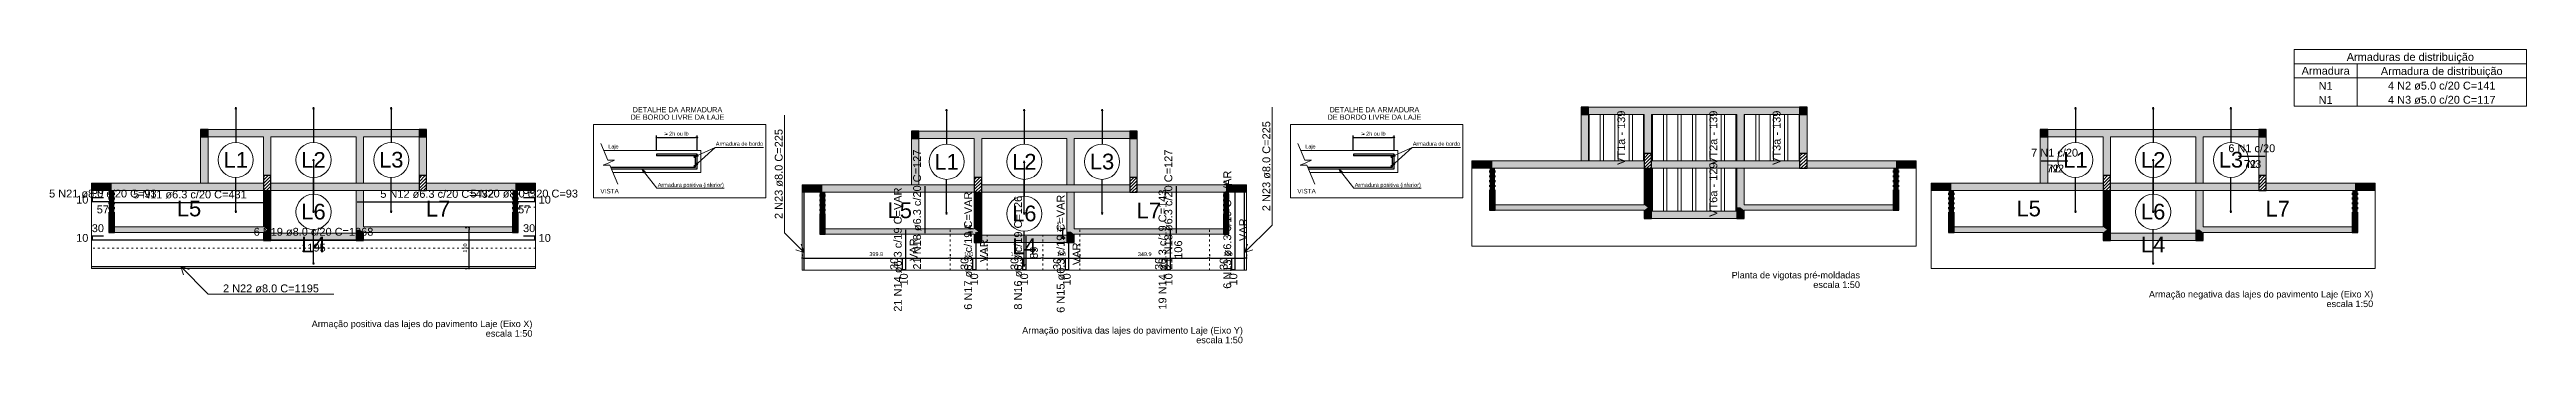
# Model space of a CAD drawing. Header units: millimetres. Extents: x 180 to 11148, y -1598 to 1045.
# Drawn here: x 2473.3 to 2607.1, y 33.8 to 49.6 of the extents above; entities that cross this region are included whole.
import ezdxf

# ---------------------------------------------------------------- set-up
doc = ezdxf.new("R2010")
doc.units = ezdxf.units.MM
doc.header["$MEASUREMENT"] = 0
doc.linetypes.add('DOT2', pattern=[3.175, 0, -3.175])
for name, color, linetype, lineweight in [('Cotas', 9, 'Continuous', 5), ('Descrição da armadura', 7, 'Continuous', 5), ('DT-Arm complementar', 5, 'Continuous', 5), ('DT-Armadura', 2, 'Continuous', 30), ('DT-Armadura negativa', 4, 'Continuous', 30), ('DT-Armadura positiva', 2, 'Continuous', 30), ('DT-Cotas', 9, 'Continuous', 5), ('DT-Forma', 5, 'Continuous', 5), ('DT-Indicações', 9, 'Continuous', 5), ('DT-Pontilhado', 9, 'DOT2', 5), ('DT-Relação do aço', 9, 'Continuous', 5), ('DT-Textos', 7, 'Continuous', 5), ('DT-Título', 3, 'Continuous', 20), ('FO-Hachura pilar que morre', 106, 'Continuous', 5), ('FO-Hachura pilar que passa', 19, 'Continuous', 5), ('FO-Hachura viga', 43, 'Continuous', 5), ('FO-Hachura viga chata ou invertida', 33, 'Continuous', 5), ('FO-Hachuras das lajes', 1, 'Continuous', 20), ('FO-Pilares', 4, 'Continuous', 30), ('FO-Textos das lajes', 3, 'Continuous', 20), ('FO-Vigas', 1, 'Continuous', 20), ('Textos armaduras', 7, 'Continuous', 5)]:
    doc.layers.add(name, color=color, linetype=linetype, lineweight=lineweight)
doc.styles.add('Arial', font='arial.ttf')
doc.dimstyles.get("Standard").update_dxf_attribs({"dimtxt": 0.18, "dimasz": 0.18, "dimexe": 0.18, "dimexo": 0.0625, "dimgap": 0.09, "dimtad": 0, "dimtih": 1, "dimtoh": 1, "dimdec": 4, "dimzin": 0, "dimdsep": 46, "dimtxsty": 'Standard', "dimcen": 0.09, "dimadec": 0, "dimazin": 0, "dimtfac": 1, "dimtdec": 4, "dimtofl": 0, "dimtmove": 0, "dimatfit": 3, "dimfxl": 1, "dimtolj": 1, "dimtzin": 0, "dimarcsym": 0})
doc.dimstyles.new('UM_50.000000', dxfattribs={"dimtxt": 0.18, "dimasz": 0.1, "dimexe": 0.1, "dimexo": 0.2, "dimgap": 0, "dimtad": 1, "dimtih": 1, "dimtoh": 1, "dimdec": 1, "dimlfac": 50, "dimzin": 0, "dimdsep": 46, "dimtxsty": 'Standard', "dimcen": 0.09, "dimdle": 0.1, "dimadec": 1, "dimazin": 2, "dimtfac": 1, "dimtdec": 4, "dimtofl": 0, "dimtmove": 0, "dimatfit": 3, "dimfxl": 1, "dimtolj": 1, "dimarcsym": 0})
pattern_1 = [(45, (2470.47734, -102.48154), (-0.08838835, 0.08838835), [])]

msp = doc.modelspace()

# ---------------------------------------------------------------- texts
at = {"layer": 'Descrição da armadura', "linetype": 'Continuous', "char_height": 0.4236, "line_spacing_factor": 0.798, "style": 'Arial'}
for s, insert, width, attachment_point in [('N1', (2596.2749, 47.457), 1.516797, 8), ('N1', (2596.2749, 46.6945), 1.516797, 8), ('4 N2 ø5.0 c/20 C=141', (2602.5442, 47.457), 11.641908, 8), ('4 N3 ø5.0 c/20 C=117', (2602.5442, 46.6945), 11.641908, 8), ('7 N1 c/20', (2581.6342, 43.8487), 5.078778, 8), ('6 N1 c/20', (2592.284, 44.0887), 5.078778, 8), ('N2', (2582.1444, 43.0015), 1.516797, 9), ('N3', (2592.7942, 43.2415), 1.516797, 9), ('5 N21 ø8.0 c/20 C=93', (2476.2228, 41.642), 11.641908, 8), ('5 N11 ø6.3 c/20 C=431', (2480.9259, 41.595), 12.301814, 8), ('5 N12 ø6.3 c/20 C=432', (2494.2772, 41.6244), 12.301814, 8), ('5 N20 ø8.0 c/20 C=93', (2498.9803, 41.642), 11.641908, 8), ('6 N19 ø8.0 c/20 C=1268', (2487.6006, 39.5824), 12.961719, 8), ('2 N22 ø8.0 C=1195', (2485.3038, 36.5329), 10.389305, 8)]:
    msp.add_mtext(s, dxfattribs=dict(at, insert=insert, width=width, attachment_point=attachment_point))
at = {"layer": 'Descrição da armadura', "linetype": 'Continuous', "char_height": 0.4236, "attachment_point": 8, "rotation": 90, "line_spacing_factor": 0.798, "style": 'Arial'}
for s, insert, width in [('2 N23 ø8.0 C=225', (2539.2839, 43.3415), 9.7294), ('2 N23 ø8.0 C=225', (2512.9483, 42.9179), 9.7294), ('21 N18 ø6.3 c/20 C=127', (2520.4206, 41.0011), 12.961719), ('21 N18 ø6.3 c/20 C=127', (2533.9934, 41.0011), 12.961719), ('6 N13 ø6.3 c/19 C=VAR', (2537.1744, 39.9167), 12.761835), ('21 N14 ø6.3 c/19 C=VAR', (2519.3788, 38.8464), 13.42174), ('6 N17 ø6.3 c/19 C=VAR', (2523.1778, 38.7864), 12.761835), ('8 N16 ø6.3 c/19 C=126', (2525.8771, 38.6763), 12.301814), ('6 N15 ø6.3 c/19 C=VAR', (2528.1766, 38.6216), 12.761835), ('19 N14 ø6.3 c/19 C=143', (2533.6752, 38.8464), 12.961719)]:
    msp.add_mtext(s, dxfattribs=dict(at, insert=insert, width=width))
at = {"layer": 'DT-Textos', "linetype": 'Continuous', "line_spacing_factor": 0.798, "style": 'Arial'}
for s, insert, char_height, width, attachment_point in [('DE BORDO LIVRE DA LAJE', (2507.2577, 45.8371), 0.2824, 9.457109, 8), ('DETALHE DA ARMADURA', (2507.2577, 46.2361), 0.2824, 9.046665, 8), ('DE BORDO LIVRE DA LAJE', (2544.9004, 45.8371), 0.2824, 9.457109, 8), ('DETALHE DA ARMADURA', (2544.9004, 46.2361), 0.2824, 9.046665, 8), ('Laje', (2503.5193, 44.2305), 0.2118, 1.392846, 7), ('_', (2506.5657, 45.0281), 0.2118, 0.409724, 7), ('> 2h ou lb', (2506.5517, 44.9801), 0.2118, 3.256569, 7), ('Armadura de bordo', (2509.3287, 44.4411), 0.2118, 6.347666, 7), ('Laje', (2541.1623, 44.2305), 0.2118, 1.392846, 7), ('_', (2544.2084, 45.0281), 0.2118, 0.409724, 7), ('> 2h ou lb', (2544.1944, 44.9801), 0.2118, 3.256569, 7), ('Armadura de bordo', (2546.9714, 44.4411), 0.2118, 6.347666, 7), ('VISTA', (2503.0937, 41.8677), 0.2471, 2.128839, 7), ('Armadura positiva (inferior)', (2509.7623, 42.1625), 0.2118, 8.88443, 9), ('VISTA', (2540.7364, 41.8677), 0.2471, 2.128839, 7), ('Armadura positiva (inferior)', (2547.4053, 42.1625), 0.2118, 8.88443, 9)]:
    msp.add_mtext(s, dxfattribs=dict(at, insert=insert, char_height=char_height, width=width, attachment_point=attachment_point))
at = {"layer": 'DT-Textos', "char_height": 0.8472, "width": 2.458345, "attachment_point": 8, "line_spacing_factor": 0.798, "style": 'Arial'}
for s, insert in [('L1', (2483.4023, 43.2533)), ('L2', (2487.6006, 43.2533)), ('L3', (2491.8, 43.2533)), ('L1', (2521.7907, 43.1545)), ('L2', (2525.989, 43.1545)), ('L3', (2530.1884, 43.1545)), ('L1', (2582.7597, 43.2533)), ('L2', (2586.958, 43.2533)), ('L3', (2591.1574, 43.2533)), ('L5', (2480.8759, 40.6263)), ('L7', (2494.3272, 40.6263)), ('L5', (2580.2333, 40.6263)), ('L7', (2593.6846, 40.6263)), ('L6', (2487.6006, 40.4562)), ('L5', (2519.2643, 40.5275)), ('L6', (2525.989, 40.3574)), ('L7', (2532.7156, 40.5275)), ('L6', (2586.958, 40.4562)), ('L4', (2487.6006, 38.696)), ('L4', (2525.989, 38.5972)), ('L4', (2586.958, 38.696))]:
    msp.add_mtext(s, dxfattribs=dict(at, insert=insert))
at = {"layer": 'DT-Título', "char_height": 0.353, "attachment_point": 9, "line_spacing_factor": 0.798, "style": 'Arial'}
for s, insert, width in [('Planta de vigotas pré-moldadas ', (2571.1238, 37.1883), 13.207217), ('escala 1:50', (2571.1239, 36.7754), 4.710118), ('Armação negativa das lajes do pavimento Laje (Eixo X)', (2598.8428, 36.1569), 22.625206), ('escala 1:50', (2598.8426, 35.744), 4.710118), ('Armação positiva das lajes do pavimento Laje (Eixo X)', (2499.4239, 34.5614), 22.265933), ('escala 1:50', (2499.4241, 34.1486), 4.710118), ('Armação positiva das lajes do pavimento Laje (Eixo Y)', (2537.7961, 34.2092), 22.265933), ('escala 1:50', (2537.796, 33.796), 4.710118)]:
    msp.add_mtext(s, dxfattribs=dict(at, insert=insert, width=width))
at = {"layer": 'FO-Textos das lajes', "linetype": 'Continuous', "char_height": 0.4236, "width": 5.467065, "attachment_point": 8, "rotation": 90, "line_spacing_factor": 0.798, "style": 'Arial'}
for s, insert in [('VT1a - 139', (2558.4444, 44.8717)), ('VT2a - 139', (2563.4226, 44.8717)), ('VT3a - 139', (2566.842, 44.8717)), ('VT6a - 129', (2563.4226, 42.0747))]:
    msp.add_mtext(s, dxfattribs=dict(at, insert=insert))
at = {"layer": 'Textos armaduras', "linetype": 'Continuous', "char_height": 0.4236, "line_spacing_factor": 0.798, "style": 'Arial'}
for s, insert, width, attachment_point in [('Armadura', (2596.2749, 48.2619), 4.851939, 8), ('Armaduras de distribuição', (2600.8499, 48.8844), 12.837242, 8), ('Armadura de distribuição', (2602.5439, 48.1224), 12.284708, 8), ('72', (2581.2087, 43.0015), 1.31981, 7), ('72', (2591.8586, 43.2415), 1.31981, 7), ('10', (2474.7819, 41.3184), 1.31981, 7), ('30', (2475.625, 41.842), 1.31981, 7), ('30', (2498.9163, 41.842), 1.31981, 7), ('10', (2499.7594, 41.3184), 1.31981, 7), ('30', (2475.625, 39.7824), 1.31981, 7), ('57', (2475.8929, 40.7948), 1.31981, 7), ('57', (2498.6504, 40.7948), 1.31981, 7), ('30', (2498.9163, 39.7824), 1.31981, 7), ('10', (2474.7819, 39.2588), 1.31981, 7), ('1195', (2486.9407, 38.7352), 2.639621, 7), ('10', (2499.7594, 39.2588), 1.31981, 7)]:
    msp.add_mtext(s, dxfattribs=dict(at, insert=insert, width=width, attachment_point=attachment_point))
at = {"layer": 'Textos armaduras', "linetype": 'Continuous', "char_height": 0.4236, "attachment_point": 7, "rotation": 90, "line_spacing_factor": 0.798, "style": 'Arial'}
for s, insert, width in [('VAR', (2538.0216, 39.3067), 2.439737), ('VAR', (2520.226, 38.2364), 2.439737), ('VAR', (2524.025, 38.1764), 2.439737), ('89', (2526.7243, 38.3463), 1.31981), ('VAR', (2529.0238, 38.0117), 2.439737), ('106', (2534.5224, 38.3514), 1.979715), ('30', (2519.1788, 37.752), 1.31981), ('10', (2519.7024, 36.9103), 1.31981), ('30', (2522.9778, 37.752), 1.31981), ('10', (2523.5014, 36.9103), 1.31981), ('30', (2525.6771, 37.752), 1.31981), ('10', (2526.2007, 36.9103), 1.31981), ('30', (2527.9766, 37.752), 1.31981), ('10', (2528.5002, 36.9103), 1.31981), ('30', (2533.4752, 37.752), 1.31981), ('10', (2533.9988, 36.9103), 1.31981), ('30', (2536.9744, 37.752), 1.31981), ('10', (2537.498, 36.9103), 1.31981)]:
    msp.add_mtext(s, dxfattribs=dict(at, insert=insert, width=width))

# ---------------------------------------------------------------- blocks, each defined once
blk = doc.blocks.new('_Dot')
at = {"color": 0, "linetype": 'ByBlock', "lineweight": -2}
blk.add_line((-0.5, 0), (-1, 0), dxfattribs=at)
at = {"color": 0, "linetype": 'ByBlock', "const_width": 0.5}
blk.add_lwpolyline([(-0.25, 0, 1), (0.25, 0, 1)], format="xyb", close=True, dxfattribs=at)
blk = doc.blocks.new('*D766')
at = {"layer": 'Defpoints', "color": 0, "transparency": 16777216}
for p in [(2496, 40.03), (2496, 40.03), (2496, 37.83)]:
    blk.add_point(p, dxfattribs=at)
at = {"layer": 'DT-Cotas', "color": 0, "lineweight": -2, "transparency": 16777216}
for p, q in [((2495.8, 40.03), (2495.9, 40.03)), ((2496, 37.93), (2496, 39.93)), ((2495.8, 37.83), (2495.9, 37.83))]:
    blk.add_line(p, q, dxfattribs=at)
at = {"layer": 'DT-Cotas', "color": 0, "lineweight": -2, "transparency": 16777216, "xscale": 0.1000000014901161, "yscale": 0.1000000014901161, "zscale": 0.1000000014901161}
for p, rotation in [((2496, 40.03), 90), ((2496, 37.83), 270)]:
    blk.add_blockref('_Dot', p, dxfattribs=dict(at, rotation=rotation))
at = {"layer": 'DT-Cotas', "transparency": 16777216, "insert": (2495.79, 38.93), "char_height": 0.212, "attachment_point": 5, "rotation": 90, "style": 'Arial'}
blk.add_mtext('\\A1;110', dxfattribs=at)
blk = doc.blocks.new('*D767')
at = {"layer": 'Defpoints', "color": 0, "linetype": 'Continuous', "transparency": 16777216}
for p in [(2508.33, 44.89), (2506.12, 43.99), (2508.33, 43.99)]:
    blk.add_point(p, dxfattribs=at)
at = {"layer": 'DT-Relação do aço', "color": 0, "linetype": 'Continuous', "lineweight": -2, "transparency": 16777216}
for p, q in [((2506.12, 44.19), (2506.12, 44.99)), ((2506.22, 44.89), (2508.23, 44.89)), ((2508.33, 44.19), (2508.33, 44.99))]:
    blk.add_line(p, q, dxfattribs=at)
at = {"layer": 'DT-Relação do aço', "color": 0, "linetype": 'Continuous', "lineweight": -2, "transparency": 16777216, "xscale": 0.1000000014901161, "yscale": 0.1000000014901161, "zscale": 0.1000000014901161, "rotation": 180}
blk.add_blockref('_Dot', (2506.12, 44.89), dxfattribs=at)
at = {"layer": 'DT-Relação do aço', "color": 0, "linetype": 'Continuous', "lineweight": -2, "transparency": 16777216, "xscale": 0.1000000014901161, "yscale": 0.1000000014901161, "zscale": 0.1000000014901161}
blk.add_blockref('_Dot', (2508.33, 44.89), dxfattribs=at)
blk = doc.blocks.new('*D757')
at = {"layer": 'Defpoints', "color": 0, "transparency": 16777216}
for p in [(2537.07, 42.33), (2537.39, 42.33), (2537.39, 42.05)]:
    blk.add_point(p, dxfattribs=at)
at = {"layer": 'DT-Cotas', "color": 0, "lineweight": -2, "transparency": 16777216}
for p, q in [((2537.19, 42.33), (2536.97, 42.33)), ((2537.19, 42.05), (2536.97, 42.05)), ((2537.07, 42.15), (2537.07, 42.23))]:
    blk.add_line(p, q, dxfattribs=at)
at = {"layer": 'DT-Cotas', "color": 0, "lineweight": -2, "transparency": 16777216, "xscale": 0.1000000014901161, "yscale": 0.1000000014901161, "zscale": 0.1000000014901161}
for p, rotation in [((2537.07, 42.33), 90), ((2537.07, 42.05), 270)]:
    blk.add_blockref('_Dot', p, dxfattribs=dict(at, rotation=rotation))
at = {"layer": 'DT-Cotas', "transparency": 16777216, "insert": (2536.86, 42.44), "char_height": 0.212, "attachment_point": 5, "rotation": 90, "style": 'Arial'}
blk.add_mtext('\\A1;14', dxfattribs=at)
blk = doc.blocks.new('*D758')
at = {"layer": 'Defpoints', "color": 0, "transparency": 16777216}
for p in [(2535.99, 38.39), (2537.99, 38.39), (2537.99, 38.39)]:
    blk.add_point(p, dxfattribs=at)
at = {"layer": 'DT-Cotas', "color": 0, "lineweight": -2, "transparency": 16777216}
for p, q in [((2535.99, 38.59), (2535.99, 38.49)), ((2536.09, 38.39), (2537.89, 38.39)), ((2537.99, 38.59), (2537.99, 38.49))]:
    blk.add_line(p, q, dxfattribs=at)
at = {"layer": 'DT-Cotas', "color": 0, "lineweight": -2, "transparency": 16777216, "xscale": 0.1000000014901161, "yscale": 0.1000000014901161, "zscale": 0.1000000014901161, "rotation": 180}
blk.add_blockref('_Dot', (2535.99, 38.39), dxfattribs=at)
at = {"layer": 'DT-Cotas', "color": 0, "lineweight": -2, "transparency": 16777216, "xscale": 0.1000000014901161, "yscale": 0.1000000014901161, "zscale": 0.1000000014901161}
blk.add_blockref('_Dot', (2537.99, 38.39), dxfattribs=at)
at = {"layer": 'DT-Cotas', "transparency": 16777216, "insert": (2536.99, 38.6), "char_height": 0.212, "attachment_point": 5, "rotation": 0.0057, "style": 'Arial'}
blk.add_mtext('\\A1;100', dxfattribs=at)
blk = doc.blocks.new('*D759')
at = {"layer": 'Defpoints', "color": 0, "transparency": 16777216}
for p in [(2528.99, 38.39), (2535.99, 38.39), (2535.99, 38.39)]:
    blk.add_point(p, dxfattribs=at)
at = {"layer": 'DT-Cotas', "color": 0, "lineweight": -2, "transparency": 16777216}
for p, q in [((2528.99, 38.59), (2528.99, 38.49)), ((2529.09, 38.39), (2535.89, 38.39)), ((2535.99, 38.59), (2535.99, 38.49))]:
    blk.add_line(p, q, dxfattribs=at)
at = {"layer": 'DT-Cotas', "color": 0, "lineweight": -2, "transparency": 16777216, "xscale": 0.1000000014901161, "yscale": 0.1000000014901161, "zscale": 0.1000000014901161, "rotation": 180}
blk.add_blockref('_Dot', (2528.99, 38.39), dxfattribs=at)
at = {"layer": 'DT-Cotas', "color": 0, "lineweight": -2, "transparency": 16777216, "xscale": 0.1000000014901161, "yscale": 0.1000000014901161, "zscale": 0.1000000014901161}
blk.add_blockref('_Dot', (2535.99, 38.39), dxfattribs=at)
at = {"layer": 'DT-Cotas', "transparency": 16777216, "insert": (2532.49, 38.6), "char_height": 0.212, "attachment_point": 5, "rotation": 0.0057, "style": 'Arial'}
blk.add_mtext('\\A1;349.9', dxfattribs=at)
blk = doc.blocks.new('*D760')
at = {"layer": 'Defpoints', "color": 0, "transparency": 16777216}
for p in [(2528.07, 39.97), (2528.39, 39.97), (2528.39, 39.46)]:
    blk.add_point(p, dxfattribs=at)
at = {"layer": 'DT-Cotas', "color": 0, "lineweight": -2, "transparency": 16777216}
for p, q in [((2528.19, 39.97), (2527.97, 39.97)), ((2528.19, 39.46), (2527.97, 39.46)), ((2528.07, 39.56), (2528.07, 39.87))]:
    blk.add_line(p, q, dxfattribs=at)
at = {"layer": 'DT-Cotas', "color": 0, "lineweight": -2, "transparency": 16777216, "xscale": 0.1000000014901161, "yscale": 0.1000000014901161, "zscale": 0.1000000014901161}
for p, rotation in [((2528.07, 39.97), 90), ((2528.07, 39.46), 270)]:
    blk.add_blockref('_Dot', p, dxfattribs=dict(at, rotation=rotation))
at = {"layer": 'DT-Cotas', "transparency": 16777216, "insert": (2527.86, 40.08), "char_height": 0.212, "attachment_point": 5, "rotation": 90, "style": 'Arial'}
blk.add_mtext('\\A1;25.5', dxfattribs=at)
blk = doc.blocks.new('*D761')
at = {"layer": 'Defpoints', "color": 0, "transparency": 16777216}
for p in [(2526.99, 38.39), (2528.99, 38.39), (2528.99, 38.39)]:
    blk.add_point(p, dxfattribs=at)
at = {"layer": 'DT-Cotas', "color": 0, "lineweight": -2, "transparency": 16777216}
for p, q in [((2526.99, 38.59), (2526.99, 38.49)), ((2527.09, 38.39), (2528.89, 38.39)), ((2528.99, 38.59), (2528.99, 38.49))]:
    blk.add_line(p, q, dxfattribs=at)
at = {"layer": 'DT-Cotas', "color": 0, "lineweight": -2, "transparency": 16777216, "xscale": 0.1000000014901161, "yscale": 0.1000000014901161, "zscale": 0.1000000014901161, "rotation": 180}
blk.add_blockref('_Dot', (2526.99, 38.39), dxfattribs=at)
at = {"layer": 'DT-Cotas', "color": 0, "lineweight": -2, "transparency": 16777216, "xscale": 0.1000000014901161, "yscale": 0.1000000014901161, "zscale": 0.1000000014901161}
blk.add_blockref('_Dot', (2528.99, 38.39), dxfattribs=at)
at = {"layer": 'DT-Cotas', "transparency": 16777216, "insert": (2527.99, 38.6), "char_height": 0.212, "attachment_point": 5, "rotation": 0.0057, "style": 'Arial'}
blk.add_mtext('\\A1;100', dxfattribs=at)
blk = doc.blocks.new('*D762')
at = {"layer": 'Defpoints', "color": 0, "transparency": 16777216}
for p in [(2523.99, 38.39), (2526.99, 38.39), (2526.99, 38.39)]:
    blk.add_point(p, dxfattribs=at)
at = {"layer": 'DT-Cotas', "color": 0, "lineweight": -2, "transparency": 16777216}
for p, q in [((2523.99, 38.59), (2523.99, 38.49)), ((2524.09, 38.39), (2526.89, 38.39)), ((2526.99, 38.59), (2526.99, 38.49))]:
    blk.add_line(p, q, dxfattribs=at)
at = {"layer": 'DT-Cotas', "color": 0, "lineweight": -2, "transparency": 16777216, "xscale": 0.1000000014901161, "yscale": 0.1000000014901161, "zscale": 0.1000000014901161, "rotation": 180}
blk.add_blockref('_Dot', (2523.99, 38.39), dxfattribs=at)
at = {"layer": 'DT-Cotas', "color": 0, "lineweight": -2, "transparency": 16777216, "xscale": 0.1000000014901161, "yscale": 0.1000000014901161, "zscale": 0.1000000014901161}
blk.add_blockref('_Dot', (2526.99, 38.39), dxfattribs=at)
at = {"layer": 'DT-Cotas', "transparency": 16777216, "insert": (2525.49, 38.6), "char_height": 0.212, "attachment_point": 5, "rotation": 0.0057, "style": 'Arial'}
blk.add_mtext('\\A1;150', dxfattribs=at)
blk = doc.blocks.new('*D763')
at = {"layer": 'Defpoints', "color": 0, "transparency": 16777216}
for p in [(2523.07, 39.97), (2523.39, 39.97), (2523.39, 39.79)]:
    blk.add_point(p, dxfattribs=at)
at = {"layer": 'DT-Cotas', "color": 0, "lineweight": -2, "transparency": 16777216}
for p, q in [((2523.07, 40.07), (2523.07, 40.17)), ((2523.19, 39.97), (2522.97, 39.97)), ((2523.19, 39.79), (2522.97, 39.79)), ((2523.07, 39.69), (2523.07, 39.59))]:
    blk.add_line(p, q, dxfattribs=at)
at = {"layer": 'DT-Cotas', "color": 0, "lineweight": -2, "transparency": 16777216, "xscale": 0.1000000014901161, "yscale": 0.1000000014901161, "zscale": 0.1000000014901161}
for p, rotation in [((2523.07, 39.97), 270), ((2523.07, 39.79), 90)]:
    blk.add_blockref('_Dot', p, dxfattribs=dict(at, rotation=rotation))
at = {"layer": 'DT-Cotas', "transparency": 16777216, "insert": (2522.86, 40.08), "char_height": 0.212, "attachment_point": 5, "rotation": 90, "style": 'Arial'}
blk.add_mtext('\\A1;9', dxfattribs=at)
blk = doc.blocks.new('*D764')
at = {"layer": 'Defpoints', "color": 0, "transparency": 16777216}
for p in [(2521.99, 38.39), (2523.99, 38.39), (2523.99, 38.39)]:
    blk.add_point(p, dxfattribs=at)
at = {"layer": 'DT-Cotas', "color": 0, "lineweight": -2, "transparency": 16777216}
for p, q in [((2521.99, 38.59), (2521.99, 38.49)), ((2522.09, 38.39), (2523.89, 38.39)), ((2523.99, 38.59), (2523.99, 38.49))]:
    blk.add_line(p, q, dxfattribs=at)
at = {"layer": 'DT-Cotas', "color": 0, "lineweight": -2, "transparency": 16777216, "xscale": 0.1000000014901161, "yscale": 0.1000000014901161, "zscale": 0.1000000014901161, "rotation": 180}
blk.add_blockref('_Dot', (2521.99, 38.39), dxfattribs=at)
at = {"layer": 'DT-Cotas', "color": 0, "lineweight": -2, "transparency": 16777216, "xscale": 0.1000000014901161, "yscale": 0.1000000014901161, "zscale": 0.1000000014901161}
blk.add_blockref('_Dot', (2523.99, 38.39), dxfattribs=at)
at = {"layer": 'DT-Cotas', "transparency": 16777216, "insert": (2522.99, 38.6), "char_height": 0.212, "attachment_point": 5, "rotation": 0.0057, "style": 'Arial'}
blk.add_mtext('\\A1;100', dxfattribs=at)
blk = doc.blocks.new('*D765')
at = {"layer": 'Defpoints', "color": 0, "transparency": 16777216}
for p in [(2513.99, 38.39), (2521.99, 38.39), (2521.99, 38.39)]:
    blk.add_point(p, dxfattribs=at)
at = {"layer": 'DT-Cotas', "color": 0, "lineweight": -2, "transparency": 16777216}
for p, q in [((2513.99, 38.59), (2513.99, 38.49)), ((2514.09, 38.39), (2521.89, 38.39)), ((2521.99, 38.59), (2521.99, 38.49))]:
    blk.add_line(p, q, dxfattribs=at)
at = {"layer": 'DT-Cotas', "color": 0, "lineweight": -2, "transparency": 16777216, "xscale": 0.1000000014901161, "yscale": 0.1000000014901161, "zscale": 0.1000000014901161, "rotation": 180}
blk.add_blockref('_Dot', (2513.99, 38.39), dxfattribs=at)
at = {"layer": 'DT-Cotas', "color": 0, "lineweight": -2, "transparency": 16777216, "xscale": 0.1000000014901161, "yscale": 0.1000000014901161, "zscale": 0.1000000014901161}
blk.add_blockref('_Dot', (2521.99, 38.39), dxfattribs=at)
at = {"layer": 'DT-Cotas', "transparency": 16777216, "insert": (2517.99, 38.6), "char_height": 0.212, "attachment_point": 5, "rotation": 0.0057, "style": 'Arial'}
blk.add_mtext('\\A1;399.9', dxfattribs=at)
blk = doc.blocks.new('*D756')
at = {"layer": 'Defpoints', "color": 0, "linetype": 'Continuous', "transparency": 16777216}
for p in [(2545.97, 44.89), (2543.76, 43.99), (2545.97, 43.99)]:
    blk.add_point(p, dxfattribs=at)
at = {"layer": 'DT-Relação do aço', "color": 0, "linetype": 'Continuous', "lineweight": -2, "transparency": 16777216}
for p, q in [((2543.76, 44.19), (2543.76, 44.99)), ((2543.86, 44.89), (2545.87, 44.89)), ((2545.97, 44.19), (2545.97, 44.99))]:
    blk.add_line(p, q, dxfattribs=at)
at = {"layer": 'DT-Relação do aço', "color": 0, "linetype": 'Continuous', "lineweight": -2, "transparency": 16777216, "xscale": 0.1000000014901161, "yscale": 0.1000000014901161, "zscale": 0.1000000014901161, "rotation": 180}
blk.add_blockref('_Dot', (2543.76, 44.89), dxfattribs=at)
at = {"layer": 'DT-Relação do aço', "color": 0, "linetype": 'Continuous', "lineweight": -2, "transparency": 16777216, "xscale": 0.1000000014901161, "yscale": 0.1000000014901161, "zscale": 0.1000000014901161}
blk.add_blockref('_Dot', (2545.97, 44.89), dxfattribs=at)

# ---------------------------------------------------------------- dimensions: what is measured, and where the dimension line sits
at = {"layer": 'DT-Cotas'}
for base, p1, p2, picture, middle in [((2537.0685, 42.3314), (2537.3862, 42.0514), (2537.3862, 42.3314), '*D757', (2536.8567, 42.4373)), ((2523.0719, 39.9708), (2523.3896, 39.7908), (2523.3896, 39.9708), '*D763', (2522.8601, 40.0767)), ((2528.0707, 39.9708), (2528.3884, 39.4613), (2528.3884, 39.9708), '*D760', (2527.8589, 40.0767)), ((2495.9985, 40.0305), (2495.9985, 37.8308), (2495.9985, 40.0305), '*D766', (2495.7867, 38.9307))]:
    dim = msp.add_linear_dim(base=base, p1=p1, p2=p2, angle=90, dimstyle='UM_50.000000', override={"dimtxt": 0.2118, "dimasz": 0.1, "dimexe": 0.1, "dimexo": 0.2, "dimtad": 1, "dimtih": 0, "dimtoh": 0, "dimdec": 1, "dimlfac": 50, "dimzin": 8, "dimtxsty": 'Arial', "dimblk": 'Dot', "dimblk1": 'Dot', "dimblk2": 'Dot', "dimsah": 1, "dimdle": 0.1, "dimse1": 0, "dimse2": 0, "dimclrt": 256, "dimadec": 1, "dimazin": 3, "dimtmove": 2, "dimldrblk": 'Dot'}, dxfattribs=at)
    dim.commit()
    dim.dimension.update_dxf_attribs({"geometry": picture, "text_midpoint": middle, "dimtype": 160, "text_rotation": 90})
for base, p1, p2, picture, middle in [((2521.9901, 38.3919), (2513.9919, 38.3919), (2521.9901, 38.3919), '*D765', (2517.991, 38.6037)), ((2523.9895, 38.3919), (2521.9899, 38.3919), (2523.9895, 38.3919), '*D764', (2522.9897, 38.6037)), ((2526.9887, 38.3919), (2523.9895, 38.3919), (2526.9887, 38.3919), '*D762', (2525.4891, 38.6037)), ((2528.9883, 38.3919), (2526.9887, 38.3919), (2528.9883, 38.3919), '*D761', (2527.9885, 38.6037)), ((2535.9865, 38.3919), (2528.9883, 38.3919), (2535.9865, 38.3919), '*D759', (2532.4874, 38.6037)), ((2537.9861, 38.3919), (2535.9865, 38.3919), (2537.9861, 38.3919), '*D758', (2536.9863, 38.6037))]:
    dim = msp.add_linear_dim(base=base, p1=p1, p2=p2, dimstyle='UM_50.000000', override={"dimtxt": 0.2118, "dimasz": 0.1, "dimexe": 0.1, "dimexo": 0.2, "dimtad": 1, "dimtih": 0, "dimtoh": 0, "dimdec": 1, "dimlfac": 50, "dimzin": 8, "dimtxsty": 'Arial', "dimblk": 'Dot', "dimblk1": 'Dot', "dimblk2": 'Dot', "dimsah": 1, "dimdle": 0.1, "dimse1": 0, "dimse2": 0, "dimclrt": 256, "dimadec": 1, "dimazin": 3, "dimtmove": 2, "dimldrblk": 'Dot'}, dxfattribs=at)
    dim.commit()
    dim.dimension.update_dxf_attribs({"geometry": picture, "text_midpoint": middle, "dimtype": 160, "text_rotation": 0.00573})
at = {"layer": 'DT-Relação do aço', "linetype": 'Continuous'}
for base, p1, p2, picture, middle in [((2508.3277, 44.8871), (2506.1177, 43.9921), (2508.3277, 43.9921), '*D767', (2507.2227, 45.0989)), ((2545.9704, 44.8871), (2543.7604, 43.9921), (2545.9704, 43.9921), '*D756', (2544.8654, 45.0989))]:
    dim = msp.add_linear_dim(base=base, p1=p1, p2=p2, text=' ', dimstyle='UM_50.000000', override={"dimtxt": 0.2118, "dimasz": 0.1, "dimexe": 0.1, "dimexo": 0.2, "dimtad": 1, "dimtih": 0, "dimtoh": 0, "dimdec": 1, "dimlfac": 50, "dimzin": 8, "dimtxsty": 'Arial', "dimblk": 'Dot', "dimblk1": 'Dot', "dimblk2": 'Dot', "dimsah": 1, "dimdle": 0.1, "dimse1": 0, "dimse2": 0, "dimclrt": 256, "dimadec": 1, "dimazin": 3, "dimtmove": 2, "dimldrblk": 'Dot'}, dxfattribs=at)
    dim.commit()
    dim.dimension.update_dxf_attribs({"geometry": picture, "text_midpoint": middle, "dimtype": 160, "text_rotation": 0.00573})

# ---------------------------------------------------------------- hatches: boundary and pattern name
at = {"layer": 'FO-Hachura pilar que morre', "linetype": 'Continuous'}
for points in [[(2556.0686, 46.1185), (2556.2686, 46.1185), (2556.4686, 46.1185), (2556.4686, 46.3185), (2556.4686, 46.5185), (2556.2686, 46.5185), (2556.0686, 46.5185), (2556.0686, 46.3185)], [(2567.8624, 46.1185), (2568.0624, 46.1185), (2568.2624, 46.1185), (2568.2624, 46.3185), (2568.2624, 46.5185), (2568.0624, 46.5185), (2567.8624, 46.5185), (2567.8624, 46.3185)], [(2481.5048, 44.9236), (2481.7048, 44.9236), (2481.9048, 44.9236), (2481.9048, 45.1236), (2481.9048, 45.3236), (2481.7048, 45.3236), (2481.5048, 45.3236), (2481.5048, 45.1236)], [(2493.2986, 44.9236), (2493.4986, 44.9236), (2493.6986, 44.9236), (2493.6986, 45.1236), (2493.6986, 45.3236), (2493.4986, 45.3236), (2493.2986, 45.3236), (2493.2986, 45.1236)], [(2519.8932, 44.8248), (2520.0932, 44.8248), (2520.2932, 44.8248), (2520.2932, 45.0248), (2520.2932, 45.2248), (2520.0932, 45.2248), (2519.8932, 45.2248), (2519.8932, 45.0248)], [(2531.687, 44.8248), (2531.887, 44.8248), (2532.087, 44.8248), (2532.087, 45.0248), (2532.087, 45.2248), (2531.887, 45.2248), (2531.687, 45.2248), (2531.687, 45.0248)], [(2580.8622, 44.9236), (2581.0622, 44.9236), (2581.2622, 44.9236), (2581.2622, 45.1236), (2581.2622, 45.3236), (2581.0622, 45.3236), (2580.8622, 45.3236), (2580.8622, 45.1236)], [(2592.656, 44.9236), (2592.856, 44.9236), (2593.056, 44.9236), (2593.056, 45.1236), (2593.056, 45.3236), (2592.856, 45.3236), (2592.656, 45.3236), (2592.656, 45.1236)], [(2551.1158, 40.9645), (2551.2658, 40.9645), (2551.4158, 40.9645), (2551.4158, 41.4645), (2551.4158, 41.9645), (2551.2658, 41.9645), (2551.1158, 41.9645), (2551.1158, 41.4645)], [(2572.9168, 40.9645), (2573.0668, 40.9645), (2573.2168, 40.9645), (2573.2168, 41.4645), (2573.2168, 41.9645), (2573.0668, 41.9645), (2572.9168, 41.9645), (2572.9168, 41.4645)], [(2476.552, 39.7696), (2476.702, 39.7696), (2476.852, 39.7696), (2476.852, 40.2696), (2476.852, 40.7696), (2476.702, 40.7696), (2476.552, 40.7696), (2476.552, 40.2696)], [(2498.353, 39.7696), (2498.503, 39.7696), (2498.653, 39.7696), (2498.653, 40.2696), (2498.653, 40.7696), (2498.503, 40.7696), (2498.353, 40.7696), (2498.353, 40.2696)], [(2514.9404, 39.6708), (2515.0904, 39.6708), (2515.2404, 39.6708), (2515.2404, 40.1708), (2515.2404, 40.6708), (2515.0904, 40.6708), (2514.9404, 40.6708), (2514.9404, 40.1708)], [(2536.7414, 39.6708), (2536.8914, 39.6708), (2537.0414, 39.6708), (2537.0414, 40.1708), (2537.0414, 40.6708), (2536.8914, 40.6708), (2536.7414, 40.6708), (2536.7414, 40.1708)], [(2559.4636, 40.5243), (2559.6636, 40.5243), (2559.8636, 40.5243), (2559.8636, 40.7243), (2559.8636, 40.9243), (2559.6636, 40.9243), (2559.4636, 40.9243), (2559.4636, 40.7243)], [(2564.4652, 40.5243), (2564.6652, 40.5243), (2564.8652, 40.5243), (2564.8652, 40.7243), (2564.8652, 40.9243), (2564.6652, 40.9243), (2564.4652, 40.9243), (2564.4652, 40.7243)], [(2575.9094, 39.7696), (2576.0594, 39.7696), (2576.2094, 39.7696), (2576.2094, 40.2696), (2576.2094, 40.7696), (2576.0594, 40.7696), (2575.9094, 40.7696), (2575.9094, 40.2696)], [(2597.7104, 39.7696), (2597.8604, 39.7696), (2598.0104, 39.7696), (2598.0104, 40.2696), (2598.0104, 40.7696), (2597.8604, 40.7696), (2597.7104, 40.7696), (2597.7104, 40.2696)], [(2484.8998, 39.3294), (2485.0998, 39.3294), (2485.2998, 39.3294), (2485.2998, 39.5294), (2485.2998, 39.7294), (2485.0998, 39.7294), (2484.8998, 39.7294), (2484.8998, 39.5294)], [(2489.9014, 39.3294), (2490.1014, 39.3294), (2490.3014, 39.3294), (2490.3014, 39.5294), (2490.3014, 39.7294), (2490.1014, 39.7294), (2489.9014, 39.7294), (2489.9014, 39.5294)], [(2523.2882, 39.2306), (2523.4882, 39.2306), (2523.6882, 39.2306), (2523.6882, 39.4306), (2523.6882, 39.6306), (2523.4882, 39.6306), (2523.2882, 39.6306), (2523.2882, 39.4306)], [(2528.2898, 39.2306), (2528.4898, 39.2306), (2528.6898, 39.2306), (2528.6898, 39.4306), (2528.6898, 39.6306), (2528.4898, 39.6306), (2528.2898, 39.6306), (2528.2898, 39.4306)], [(2584.2572, 39.3294), (2584.4572, 39.3294), (2584.6572, 39.3294), (2584.6572, 39.5294), (2584.6572, 39.7294), (2584.4572, 39.7294), (2584.2572, 39.7294), (2584.2572, 39.5294)], [(2589.2588, 39.3294), (2589.4588, 39.3294), (2589.6588, 39.3294), (2589.6588, 39.5294), (2589.6588, 39.7294), (2589.4588, 39.7294), (2589.2588, 39.7294), (2589.2588, 39.5294)]]:
    msp.add_hatch(color=256, dxfattribs=at).paths.add_polyline_path(points)
at = {"layer": 'FO-Hachura pilar que passa', "linetype": 'Continuous'}
h = msp.add_hatch(dxfattribs=at)
h.set_pattern_fill('ANSI31', color=256, style=0)
h.set_pattern_definition(pattern_1)
h.paths.add_polyline_path([(2484.8998, 42.0302), (2485.0998, 42.0302), (2485.2998, 42.0302), (2485.2998, 42.4302), (2485.2998, 42.8302), (2485.0998, 42.8302), (2484.8998, 42.8302), (2484.8998, 42.4302)])
h = msp.add_hatch(dxfattribs=at)
h.set_pattern_fill('ANSI31', color=256, style=0)
h.set_pattern_definition(pattern_1)
h.paths.add_polyline_path([(2493.2986, 42.0302), (2493.4986, 42.0302), (2493.6986, 42.0302), (2493.6986, 42.4302), (2493.6986, 42.8302), (2493.4986, 42.8302), (2493.2986, 42.8302), (2493.2986, 42.4302)])
h = msp.add_hatch(dxfattribs=at)
h.set_pattern_fill('ANSI31', color=256, style=0)
h.set_pattern_definition(pattern_1)
h.paths.add_polyline_path([(2559.4636, 43.2251), (2559.6636, 43.2251), (2559.8636, 43.2251), (2559.8636, 43.6251), (2559.8636, 44.0251), (2559.6636, 44.0251), (2559.4636, 44.0251), (2559.4636, 43.6251)])
h = msp.add_hatch(dxfattribs=at)
h.set_pattern_fill('ANSI31', color=256, style=0)
h.set_pattern_definition(pattern_1)
h.paths.add_polyline_path([(2567.8624, 43.2251), (2568.0624, 43.2251), (2568.2624, 43.2251), (2568.2624, 43.6251), (2568.2624, 44.0251), (2568.0624, 44.0251), (2567.8624, 44.0251), (2567.8624, 43.6251)])
h = msp.add_hatch(dxfattribs=at)
h.set_pattern_fill('ANSI31', color=256, style=0)
h.set_pattern_definition(pattern_1)
h.paths.add_polyline_path([(2584.2572, 42.0302), (2584.4572, 42.0302), (2584.6572, 42.0302), (2584.6572, 42.4302), (2584.6572, 42.8302), (2584.4572, 42.8302), (2584.2572, 42.8302), (2584.2572, 42.4302)])
h = msp.add_hatch(dxfattribs=at)
h.set_pattern_fill('ANSI31', color=256, style=0)
h.set_pattern_definition(pattern_1)
h.paths.add_polyline_path([(2592.656, 42.0302), (2592.856, 42.0302), (2593.056, 42.0302), (2593.056, 42.4302), (2593.056, 42.8302), (2592.856, 42.8302), (2592.656, 42.8302), (2592.656, 42.4302)])
h = msp.add_hatch(dxfattribs=at)
h.set_pattern_fill('ANSI31', color=256, style=0)
h.set_pattern_definition(pattern_1)
h.paths.add_polyline_path([(2523.2882, 41.9314), (2523.4882, 41.9314), (2523.6882, 41.9314), (2523.6882, 42.3314), (2523.6882, 42.7314), (2523.4882, 42.7314), (2523.2882, 42.7314), (2523.2882, 42.3314)])
h = msp.add_hatch(dxfattribs=at)
h.set_pattern_fill('ANSI31', color=256, style=0)
h.set_pattern_definition(pattern_1)
h.paths.add_polyline_path([(2531.687, 41.9314), (2531.887, 41.9314), (2532.087, 41.9314), (2532.087, 42.3314), (2532.087, 42.7314), (2531.887, 42.7314), (2531.687, 42.7314), (2531.687, 42.3314)])
at = {"layer": 'FO-Hachura viga', "linetype": 'Continuous'}
for points in [[(2556.4688, 43.6251), (2556.4688, 43.6251), (2556.4688, 46.1183), (2556.0686, 46.1183), (2556.0686, 43.6249), (2556.2686, 43.4251), (2556.4688, 43.6251)], [(2559.6636, 46.3183), (2559.6636, 46.3183), (2559.6636, 46.5183), (2556.4686, 46.5183), (2556.4686, 46.1183), (2559.4636, 46.1183), (2559.6636, 46.3183)], [(2559.8638, 46.1183), (2559.8638, 46.1183), (2559.6636, 46.3183), (2559.4636, 46.1183), (2559.4636, 44.0251), (2559.8638, 44.0251), (2559.8638, 46.1183)], [(2564.665, 46.3183), (2564.665, 46.3183), (2564.665, 46.5183), (2559.6636, 46.5183), (2559.6636, 46.3183), (2559.8638, 46.1183), (2564.465, 46.1183), (2564.665, 46.3183)], [(2564.865, 43.6251), (2564.865, 43.6251), (2564.865, 46.1183), (2564.665, 46.3183), (2564.465, 46.1183), (2564.465, 43.6251), (2564.665, 43.4251), (2564.865, 43.6251)], [(2567.8624, 46.5183), (2567.8624, 46.5183), (2564.665, 46.5183), (2564.665, 46.3183), (2564.865, 46.1183), (2567.8624, 46.1183), (2567.8624, 46.5183)], [(2568.2624, 46.1183), (2568.2624, 46.1183), (2567.8622, 46.1183), (2567.8622, 44.0251), (2568.2624, 44.0251), (2568.2624, 46.1183)], [(2481.905, 42.4302), (2481.905, 42.4302), (2481.905, 44.9234), (2481.5048, 44.9234), (2481.5048, 42.43), (2481.7048, 42.2302), (2481.905, 42.4302)], [(2485.0998, 45.1234), (2485.0998, 45.1234), (2485.0998, 45.3234), (2481.9048, 45.3234), (2481.9048, 44.9234), (2484.8998, 44.9234), (2485.0998, 45.1234)], [(2485.3, 44.9234), (2485.3, 44.9234), (2485.0998, 45.1234), (2484.8998, 44.9234), (2484.8998, 42.8302), (2485.3, 42.8302), (2485.3, 44.9234)], [(2490.1012, 45.1234), (2490.1012, 45.1234), (2490.1012, 45.3234), (2485.0998, 45.3234), (2485.0998, 45.1234), (2485.3, 44.9234), (2489.9012, 44.9234), (2490.1012, 45.1234)], [(2490.3012, 42.4302), (2490.3012, 42.4302), (2490.3012, 44.9234), (2490.1012, 45.1234), (2489.9012, 44.9234), (2489.9012, 42.4302), (2490.1012, 42.2302), (2490.3012, 42.4302)], [(2493.2986, 45.3234), (2493.2986, 45.3234), (2490.1012, 45.3234), (2490.1012, 45.1234), (2490.3012, 44.9234), (2493.2986, 44.9234), (2493.2986, 45.3234)], [(2493.6986, 44.9234), (2493.6986, 44.9234), (2493.2984, 44.9234), (2493.2984, 42.8302), (2493.6986, 42.8302), (2493.6986, 44.9234)], [(2520.2934, 42.3314), (2520.2934, 42.3314), (2520.2934, 44.8246), (2519.8932, 44.8246), (2519.8932, 42.3312), (2520.0932, 42.1314), (2520.2934, 42.3314)], [(2523.4882, 45.0246), (2523.4882, 45.0246), (2523.4882, 45.2246), (2520.2932, 45.2246), (2520.2932, 44.8246), (2523.2882, 44.8246), (2523.4882, 45.0246)], [(2523.6884, 44.8246), (2523.6884, 44.8246), (2523.4882, 45.0246), (2523.2882, 44.8246), (2523.2882, 42.7314), (2523.6884, 42.7314), (2523.6884, 44.8246)], [(2528.4896, 45.0246), (2528.4896, 45.0246), (2528.4896, 45.2246), (2523.4882, 45.2246), (2523.4882, 45.0246), (2523.6884, 44.8246), (2528.2896, 44.8246), (2528.4896, 45.0246)], [(2528.6896, 42.3314), (2528.6896, 42.3314), (2528.6896, 44.8246), (2528.4896, 45.0246), (2528.2896, 44.8246), (2528.2896, 42.3314), (2528.4896, 42.1314), (2528.6896, 42.3314)], [(2531.687, 45.2246), (2531.687, 45.2246), (2528.4896, 45.2246), (2528.4896, 45.0246), (2528.6896, 44.8246), (2531.687, 44.8246), (2531.687, 45.2246)], [(2532.087, 44.8246), (2532.087, 44.8246), (2531.6868, 44.8246), (2531.6868, 42.7314), (2532.087, 42.7314), (2532.087, 44.8246)], [(2581.2624, 42.4302), (2581.2624, 42.4302), (2581.2624, 44.9234), (2580.8622, 44.9234), (2580.8622, 42.43), (2581.0622, 42.2302), (2581.2624, 42.4302)], [(2584.4572, 45.1234), (2584.4572, 45.1234), (2584.4572, 45.3234), (2581.2622, 45.3234), (2581.2622, 44.9234), (2584.2572, 44.9234), (2584.4572, 45.1234)], [(2584.6574, 44.9234), (2584.6574, 44.9234), (2584.4572, 45.1234), (2584.2572, 44.9234), (2584.2572, 42.8302), (2584.6574, 42.8302), (2584.6574, 44.9234)], [(2589.4586, 45.1234), (2589.4586, 45.1234), (2589.4586, 45.3234), (2584.4572, 45.3234), (2584.4572, 45.1234), (2584.6574, 44.9234), (2589.2586, 44.9234), (2589.4586, 45.1234)], [(2589.6586, 42.4302), (2589.6586, 42.4302), (2589.6586, 44.9234), (2589.4586, 45.1234), (2589.2586, 44.9234), (2589.2586, 42.4302), (2589.4586, 42.2302), (2589.6586, 42.4302)], [(2592.656, 45.3234), (2592.656, 45.3234), (2589.4586, 45.3234), (2589.4586, 45.1234), (2589.6586, 44.9234), (2592.656, 44.9234), (2592.656, 45.3234)], [(2593.056, 44.9234), (2593.056, 44.9234), (2592.6558, 44.9234), (2592.6558, 42.8302), (2593.056, 42.8302), (2593.056, 44.9234)], [(2551.2658, 43.6251), (2551.2658, 43.6251), (2550.1674, 43.6251), (2550.1674, 43.2251), (2551.2658, 43.2251), (2551.2658, 43.6251)], [(2556.2686, 43.6249), (2556.2686, 43.6249), (2551.2658, 43.6249), (2551.2658, 43.2251), (2556.2686, 43.2251), (2556.2686, 43.6249)], [(2559.4636, 43.6251), (2559.4636, 43.6251), (2556.2686, 43.6251), (2556.2686, 43.2251), (2559.4636, 43.2251), (2559.4636, 43.6251)], [(2559.8636, 43.2251), (2559.8636, 43.2251), (2559.4636, 43.2251), (2559.4636, 42.2643), (2559.8636, 42.2643), (2559.8636, 43.2251)], [(2564.665, 43.6251), (2564.665, 43.6251), (2559.8636, 43.6251), (2559.8636, 43.2251), (2564.665, 43.2251), (2564.665, 43.6251)], [(2564.865, 41.2645), (2564.865, 41.2645), (2564.865, 43.2251), (2564.665, 43.4251), (2564.465, 43.2251), (2564.465, 41.1145), (2564.665, 41.1145), (2564.865, 41.2645)], [(2567.8624, 43.6251), (2567.8624, 43.6251), (2564.665, 43.6251), (2564.665, 43.2251), (2567.8624, 43.2251), (2567.8624, 43.6251)], [(2573.0668, 43.6251), (2573.0668, 43.6251), (2568.2624, 43.6251), (2568.2624, 43.2251), (2573.0668, 43.2251), (2573.0668, 43.6251)], [(2574.1614, 43.6251), (2574.1614, 43.6251), (2573.0668, 43.6251), (2573.0668, 43.2251), (2574.1614, 43.2251), (2574.1614, 43.6251)], [(2476.702, 42.4302), (2476.702, 42.4302), (2475.6036, 42.4302), (2475.6036, 42.0302), (2476.702, 42.0302), (2476.702, 42.4302)], [(2481.7048, 42.43), (2481.7048, 42.43), (2476.702, 42.43), (2476.702, 42.0302), (2481.7048, 42.0302), (2481.7048, 42.43)], [(2484.8998, 42.4302), (2484.8998, 42.4302), (2481.7048, 42.4302), (2481.7048, 42.0302), (2484.8998, 42.0302), (2484.8998, 42.4302)], [(2485.2998, 42.0302), (2485.2998, 42.0302), (2484.8998, 42.0302), (2484.8998, 41.0694), (2485.2998, 41.0694), (2485.2998, 42.0302)], [(2490.1012, 42.4302), (2490.1012, 42.4302), (2485.2998, 42.4302), (2485.2998, 42.0302), (2490.1012, 42.0302), (2490.1012, 42.4302)], [(2490.3012, 40.0696), (2490.3012, 40.0696), (2490.3012, 42.0302), (2490.1012, 42.2302), (2489.9012, 42.0302), (2489.9012, 39.9196), (2490.1012, 39.9196), (2490.3012, 40.0696)], [(2493.2986, 42.4302), (2493.2986, 42.4302), (2490.1012, 42.4302), (2490.1012, 42.0302), (2493.2986, 42.0302), (2493.2986, 42.4302)], [(2498.503, 42.4302), (2498.503, 42.4302), (2493.6986, 42.4302), (2493.6986, 42.0302), (2498.503, 42.0302), (2498.503, 42.4302)], [(2499.5976, 42.4302), (2499.5976, 42.4302), (2498.503, 42.4302), (2498.503, 42.0302), (2499.5976, 42.0302), (2499.5976, 42.4302)], [(2515.0904, 42.3314), (2515.0904, 42.3314), (2513.992, 42.3314), (2513.992, 41.9314), (2515.0904, 41.9314), (2515.0904, 42.3314)], [(2520.0932, 42.3312), (2520.0932, 42.3312), (2515.0904, 42.3312), (2515.0904, 41.9314), (2520.0932, 41.9314), (2520.0932, 42.3312)], [(2523.2882, 42.3314), (2523.2882, 42.3314), (2520.0932, 42.3314), (2520.0932, 41.9314), (2523.2882, 41.9314), (2523.2882, 42.3314)], [(2523.6882, 41.9314), (2523.6882, 41.9314), (2523.2882, 41.9314), (2523.2882, 40.9706), (2523.6882, 40.9706), (2523.6882, 41.9314)], [(2528.4896, 42.3314), (2528.4896, 42.3314), (2523.6882, 42.3314), (2523.6882, 41.9314), (2528.4896, 41.9314), (2528.4896, 42.3314)], [(2528.6896, 39.9708), (2528.6896, 39.9708), (2528.6896, 41.9314), (2528.4896, 42.1314), (2528.2896, 41.9314), (2528.2896, 39.8208), (2528.4896, 39.8208), (2528.6896, 39.9708)], [(2531.687, 42.3314), (2531.687, 42.3314), (2528.4896, 42.3314), (2528.4896, 41.9314), (2531.687, 41.9314), (2531.687, 42.3314)], [(2536.8914, 42.3314), (2536.8914, 42.3314), (2532.087, 42.3314), (2532.087, 41.9314), (2536.8914, 41.9314), (2536.8914, 42.3314)], [(2537.986, 42.3314), (2537.986, 42.3314), (2536.8914, 42.3314), (2536.8914, 41.9314), (2537.986, 41.9314), (2537.986, 42.3314)], [(2559.8636, 42.2643), (2559.8636, 42.2643), (2559.4638, 42.2643), (2559.4638, 41.2645), (2559.6636, 41.1145), (2559.8636, 41.1145), (2559.8636, 42.2643)], [(2576.0594, 42.4302), (2576.0594, 42.4302), (2574.961, 42.4302), (2574.961, 42.0302), (2576.0594, 42.0302), (2576.0594, 42.4302)], [(2581.0622, 42.43), (2581.0622, 42.43), (2576.0594, 42.43), (2576.0594, 42.0302), (2581.0622, 42.0302), (2581.0622, 42.43)], [(2584.2572, 42.4302), (2584.2572, 42.4302), (2581.0622, 42.4302), (2581.0622, 42.0302), (2584.2572, 42.0302), (2584.2572, 42.4302)], [(2584.6572, 42.0302), (2584.6572, 42.0302), (2584.2572, 42.0302), (2584.2572, 41.0694), (2584.6572, 41.0694), (2584.6572, 42.0302)], [(2589.4586, 42.4302), (2589.4586, 42.4302), (2584.6572, 42.4302), (2584.6572, 42.0302), (2589.4586, 42.0302), (2589.4586, 42.4302)], [(2589.6586, 40.0696), (2589.6586, 40.0696), (2589.6586, 42.0302), (2589.4586, 42.2302), (2589.2586, 42.0302), (2589.2586, 39.9196), (2589.4586, 39.9196), (2589.6586, 40.0696)], [(2592.656, 42.4302), (2592.656, 42.4302), (2589.4586, 42.4302), (2589.4586, 42.0302), (2592.656, 42.0302), (2592.656, 42.4302)], [(2597.8604, 42.4302), (2597.8604, 42.4302), (2593.056, 42.4302), (2593.056, 42.0302), (2597.8604, 42.0302), (2597.8604, 42.4302)], [(2598.955, 42.4302), (2598.955, 42.4302), (2597.8604, 42.4302), (2597.8604, 42.0302), (2598.955, 42.0302), (2598.955, 42.4302)], [(2485.2998, 41.0694), (2485.2998, 41.0694), (2484.9, 41.0694), (2484.9, 40.0696), (2485.0998, 39.9196), (2485.2998, 39.9196), (2485.2998, 41.0694)], [(2523.6882, 40.9706), (2523.6882, 40.9706), (2523.2884, 40.9706), (2523.2884, 39.9708), (2523.4882, 39.8208), (2523.6882, 39.8208), (2523.6882, 40.9706)], [(2559.6636, 41.1145), (2559.6636, 41.1145), (2559.4638, 41.2645), (2551.4158, 41.2645), (2551.4158, 40.9645), (2559.4636, 40.9645), (2559.6636, 41.1145)], [(2559.8636, 41.1145), (2559.8636, 41.1145), (2559.6636, 41.1145), (2559.4636, 40.9645), (2559.4636, 40.9243), (2559.8636, 40.9243), (2559.8636, 41.1145)], [(2564.465, 40.9243), (2564.465, 40.9243), (2559.8636, 40.9243), (2559.8636, 40.5243), (2564.465, 40.5243), (2564.465, 40.9243)], [(2564.865, 40.9647), (2564.865, 40.9647), (2564.665, 41.1145), (2564.465, 41.1145), (2564.465, 40.9243), (2564.865, 40.9243), (2564.865, 40.9647)], [(2572.9168, 41.2647), (2572.9168, 41.2647), (2564.865, 41.2645), (2564.665, 41.1145), (2564.865, 40.9647), (2572.9168, 40.9647), (2572.9168, 41.2647)], [(2584.6572, 41.0694), (2584.6572, 41.0694), (2584.2574, 41.0694), (2584.2574, 40.0696), (2584.4572, 39.9196), (2584.6572, 39.9196), (2584.6572, 41.0694)], [(2485.0998, 39.9196), (2485.0998, 39.9196), (2484.9, 40.0696), (2476.852, 40.0696), (2476.852, 39.7696), (2484.8998, 39.7696), (2485.0998, 39.9196)], [(2485.2998, 39.9196), (2485.2998, 39.9196), (2485.0998, 39.9196), (2484.8998, 39.7696), (2484.8998, 39.7294), (2485.2998, 39.7294), (2485.2998, 39.9196)], [(2489.9012, 39.7294), (2489.9012, 39.7294), (2485.2998, 39.7294), (2485.2998, 39.3294), (2489.9012, 39.3294), (2489.9012, 39.7294)], [(2490.3012, 39.7698), (2490.3012, 39.7698), (2490.1012, 39.9196), (2489.9012, 39.9196), (2489.9012, 39.7294), (2490.3012, 39.7294), (2490.3012, 39.7698)], [(2498.353, 40.0698), (2498.353, 40.0698), (2490.3012, 40.0696), (2490.1012, 39.9196), (2490.3012, 39.7698), (2498.353, 39.7698), (2498.353, 40.0698)], [(2523.4882, 39.8208), (2523.4882, 39.8208), (2523.2884, 39.9708), (2515.2404, 39.9708), (2515.2404, 39.6708), (2523.2882, 39.6708), (2523.4882, 39.8208)], [(2523.6882, 39.8208), (2523.6882, 39.8208), (2523.4882, 39.8208), (2523.2882, 39.6708), (2523.2882, 39.6306), (2523.6882, 39.6306), (2523.6882, 39.8208)], [(2528.2896, 39.6306), (2528.2896, 39.6306), (2523.6882, 39.6306), (2523.6882, 39.2306), (2528.2896, 39.2306), (2528.2896, 39.6306)], [(2528.6896, 39.671), (2528.6896, 39.671), (2528.4896, 39.8208), (2528.2896, 39.8208), (2528.2896, 39.6306), (2528.6896, 39.6306), (2528.6896, 39.671)], [(2536.7414, 39.971), (2536.7414, 39.971), (2528.6896, 39.9708), (2528.4896, 39.8208), (2528.6896, 39.671), (2536.7414, 39.671), (2536.7414, 39.971)], [(2584.4572, 39.9196), (2584.4572, 39.9196), (2584.2574, 40.0696), (2576.2094, 40.0696), (2576.2094, 39.7696), (2584.2572, 39.7696), (2584.4572, 39.9196)], [(2584.6572, 39.9196), (2584.6572, 39.9196), (2584.4572, 39.9196), (2584.2572, 39.7696), (2584.2572, 39.7294), (2584.6572, 39.7294), (2584.6572, 39.9196)], [(2589.2586, 39.7294), (2589.2586, 39.7294), (2584.6572, 39.7294), (2584.6572, 39.3294), (2589.2586, 39.3294), (2589.2586, 39.7294)], [(2589.6586, 39.7698), (2589.6586, 39.7698), (2589.4586, 39.9196), (2589.2586, 39.9196), (2589.2586, 39.7294), (2589.6586, 39.7294), (2589.6586, 39.7698)], [(2597.7104, 40.0698), (2597.7104, 40.0698), (2589.6586, 40.0696), (2589.4586, 39.9196), (2589.6586, 39.7698), (2597.7104, 39.7698), (2597.7104, 40.0698)]]:
    msp.add_hatch(color=256, dxfattribs=at).paths.add_polyline_path(points)
at = {"layer": 'FO-Hachura viga chata ou invertida', "linetype": 'Continuous'}
for points in [[(2551.4158, 43.2251), (2551.4158, 43.2251), (2551.1158, 43.2251), (2551.1158, 41.9645), (2551.4158, 41.9645), (2551.4158, 43.2251)], [(2573.2168, 43.2251), (2573.2168, 43.2251), (2572.9168, 43.2251), (2572.9168, 41.9645), (2573.2168, 41.9645), (2573.2168, 43.2251)], [(2476.852, 42.0302), (2476.852, 42.0302), (2476.552, 42.0302), (2476.552, 40.7696), (2476.852, 40.7696), (2476.852, 42.0302)], [(2498.653, 42.0302), (2498.653, 42.0302), (2498.353, 42.0302), (2498.353, 40.7696), (2498.653, 40.7696), (2498.653, 42.0302)], [(2515.2404, 41.9314), (2515.2404, 41.9314), (2514.9404, 41.9314), (2514.9404, 40.6708), (2515.2404, 40.6708), (2515.2404, 41.9314)], [(2537.0414, 41.9314), (2537.0414, 41.9314), (2536.7414, 41.9314), (2536.7414, 40.6708), (2537.0414, 40.6708), (2537.0414, 41.9314)], [(2576.2094, 42.0302), (2576.2094, 42.0302), (2575.9094, 42.0302), (2575.9094, 40.7696), (2576.2094, 40.7696), (2576.2094, 42.0302)], [(2598.0104, 42.0302), (2598.0104, 42.0302), (2597.7104, 42.0302), (2597.7104, 40.7696), (2598.0104, 40.7696), (2598.0104, 42.0302)]]:
    msp.add_hatch(color=256, dxfattribs=at).paths.add_polyline_path(points)

# ---------------------------------------------------------------- linework, layer by layer
at = {"layer": 'Cotas'}
for points in [[(2502.7167, 45.5801), (2512.0247, 45.5801), (2512.0247, 41.6401), (2502.7167, 41.6401), (2502.7167, 45.5801), (2502.7167, 45.5801), (2502.7167, 45.5801)], [(2540.3594, 45.5801), (2549.6674, 45.5801), (2549.6674, 41.6401), (2540.3594, 41.6401), (2540.3594, 45.5801), (2540.3594, 45.5801), (2540.3594, 45.5801)]]:
    msp.add_lwpolyline(points, close=True, dxfattribs=at)
at = {"layer": 'DT-Arm complementar'}
for centre in [(2508.1837, 43.3371), (2508.1847, 43.8461), (2545.8264, 43.3371), (2545.8274, 43.8461)]:
    msp.add_circle(centre, 0.0391, dxfattribs=at)
at = {"layer": 'DT-Armadura'}
for p, q in [((2503.6467, 43.2921), (2508.2277, 43.2921)), ((2503.6897, 43.1921), (2508.3277, 43.1921)), ((2508.3277, 43.9921), (2506.1177, 43.9921)), ((2506.1177, 43.9921), (2506.1177, 43.8921)), ((2508.2277, 43.8921), (2506.1177, 43.8921)), ((2508.2277, 43.2921), (2508.2277, 43.8921)), ((2508.3277, 43.1921), (2508.3277, 43.9921)), ((2541.2894, 43.2921), (2545.8704, 43.2921)), ((2541.3324, 43.1921), (2545.9704, 43.1921)), ((2545.9704, 43.9921), (2543.7604, 43.9921)), ((2543.7604, 43.9921), (2543.7604, 43.8921)), ((2545.8704, 43.8921), (2543.7604, 43.8921)), ((2545.8704, 43.2921), (2545.8704, 43.8921)), ((2545.9704, 43.1921), (2545.9704, 43.9921))]:
    msp.add_line(p, q, dxfattribs=at)
at = {"layer": 'DT-Armadura negativa'}
for p, q in [((2580.9122, 43.6369), (2582.3562, 43.6369)), ((2591.5621, 43.8769), (2593.006, 43.8769))]:
    msp.add_line(p, q, dxfattribs=at)
at = {"layer": 'DT-Armadura positiva'}
for p, q in [((2476.2563, 41.6302), (2475.6536, 41.6302)), ((2475.6536, 41.6302), (2475.6536, 41.4302)), ((2499.5476, 41.6302), (2498.9449, 41.6302)), ((2499.5476, 41.4302), (2499.5476, 41.6302)), ((2514.092, 37.782), (2514.092, 42.2814)), ((2520.6324, 39.7308), (2520.6324, 42.2714)), ((2534.2052, 39.7308), (2534.2052, 42.2714)), ((2537.3862, 37.782), (2537.3862, 42.0514)), ((2537.886, 37.782), (2537.886, 42.2814)), ((2475.6536, 41.4302), (2476.792, 41.4302)), ((2476.612, 41.3832), (2485.2398, 41.3832)), ((2489.9614, 41.4126), (2498.593, 41.4126)), ((2498.413, 41.4302), (2499.5476, 41.4302)), ((2476.2563, 39.5706), (2475.6536, 39.5706)), ((2475.6536, 39.5706), (2475.6536, 39.3706)), ((2475.6536, 39.3706), (2499.5476, 39.3706)), ((2499.5476, 39.5706), (2498.9449, 39.5706)), ((2499.5476, 39.3706), (2499.5476, 39.5706)), ((2519.5906, 37.782), (2519.5906, 39.9108)), ((2523.3896, 37.782), (2523.3896, 39.7908)), ((2526.0889, 37.782), (2526.0889, 39.5706)), ((2528.3884, 37.782), (2528.3884, 39.4613)), ((2533.887, 37.782), (2533.887, 39.9108)), ((2475.6536, 37.9308), (2499.5476, 37.9308)), ((2519.3906, 38.382), (2519.3906, 37.782)), ((2519.3906, 37.782), (2519.5906, 37.782)), ((2523.1896, 38.382), (2523.1896, 37.782)), ((2523.1896, 37.782), (2523.3896, 37.782)), ((2525.8889, 38.382), (2525.8889, 37.782)), ((2525.8889, 37.782), (2526.0889, 37.782)), ((2528.1884, 38.382), (2528.1884, 37.782)), ((2528.1884, 37.782), (2528.3884, 37.782)), ((2533.687, 38.382), (2533.687, 37.782)), ((2533.687, 37.782), (2533.887, 37.782)), ((2537.1862, 38.382), (2537.1862, 37.782)), ((2537.1862, 37.782), (2537.3862, 37.782))]:
    msp.add_line(p, q, dxfattribs=at)
at = {"layer": 'DT-Forma'}
for p, q in [((2503.1127, 44.5621), (2503.4947, 43.6561)), ((2503.2687, 44.1921), (2508.5277, 44.1921)), ((2508.5277, 44.1921), (2508.5277, 42.9921)), ((2540.7554, 44.5621), (2541.1374, 43.6561)), ((2540.9114, 44.1921), (2546.1704, 44.1921)), ((2546.1704, 44.1921), (2546.1704, 42.9921)), ((2503.5487, 43.5271), (2503.2477, 43.4011)), ((2503.2477, 43.4011), (2503.6007, 43.4011)), ((2503.8507, 43.6561), (2503.4947, 43.6561)), ((2503.8507, 43.6561), (2503.5487, 43.5271)), ((2503.6007, 43.4011), (2504.0377, 42.3691)), ((2508.5277, 42.9921), (2503.7737, 42.9921)), ((2541.1914, 43.5271), (2540.8904, 43.4011)), ((2540.8904, 43.4011), (2541.2434, 43.4011)), ((2541.4934, 43.6561), (2541.1374, 43.6561)), ((2541.4934, 43.6561), (2541.1914, 43.5271)), ((2541.2434, 43.4011), (2541.6804, 42.3691)), ((2546.1704, 42.9921), (2541.4164, 42.9921))]:
    msp.add_line(p, q, dxfattribs=at)
at = {"layer": 'DT-Indicações'}
for p, q in [((2513.033, 39.7409), (2513.033, 46.0949)), ((2539.3686, 40.1645), (2539.3686, 46.5185)), ((2508.1847, 43.8461), (2509.2957, 44.3541)), ((2508.1857, 43.3321), (2509.2957, 44.3541)), ((2509.2957, 44.3541), (2511.9047, 44.3541)), ((2545.8274, 43.8461), (2546.9384, 44.3541)), ((2545.8284, 43.3321), (2546.9384, 44.3541)), ((2546.9384, 44.3541), (2549.5474, 44.3541)), ((2505.3497, 43.1701), (2506.1447, 42.1501)), ((2542.9924, 43.1701), (2543.7874, 42.1501)), ((2506.1447, 42.1501), (2509.7847, 42.1501)), ((2543.7874, 42.1501), (2547.4274, 42.1501)), ((2537.886, 38.6819), (2539.3686, 40.1645)), ((2514.092, 38.6819), (2513.033, 39.7409)), ((2514.092, 38.6819), (2513.6427, 38.8316)), ((2514.092, 38.6819), (2513.9422, 39.1312)), ((2537.886, 38.6819), (2538.0358, 39.1312)), ((2537.886, 38.6819), (2538.3353, 38.8316)), ((2480.4324, 37.9308), (2480.8817, 37.781)), ((2480.4324, 37.9308), (2480.5822, 37.4815)), ((2480.4324, 37.9308), (2481.915, 36.4482)), ((2481.915, 36.4482), (2488.6926, 36.4482))]:
    msp.add_line(p, q, dxfattribs=at)
for points in [[(2505.3497, 43.1701), (2505.4281, 42.9865), (2505.5101, 43.0504), (2505.3497, 43.1701)], [(2508.1847, 43.8461), (2508.3814, 43.8799), (2508.3382, 43.9745), (2508.1847, 43.8461)], [(2508.1857, 43.3321), (2508.3622, 43.4253), (2508.2918, 43.5018), (2508.1857, 43.3321)], [(2542.9924, 43.1701), (2543.0709, 42.9865), (2543.1529, 43.0504), (2542.9924, 43.1701)], [(2545.8274, 43.8461), (2546.0242, 43.8799), (2545.9809, 43.9745), (2545.8274, 43.8461)], [(2545.8284, 43.3321), (2546.005, 43.4253), (2545.9345, 43.5018), (2545.8284, 43.3321)]]:
    msp.add_lwpolyline(points, dxfattribs=at)
at = {"layer": 'DT-Pontilhado', "ltscale": 0.05}
for p, q in [((2499.5976, 41.1303), (2498.353, 41.1303)), ((2499.5976, 38.9307), (2475.6036, 38.9307)), ((2521.9899, 37.732), (2521.9899, 39.9708)), ((2523.9895, 37.732), (2523.9895, 39.6306)), ((2526.9887, 37.732), (2526.9887, 39.6306)), ((2528.9883, 37.732), (2528.9883, 39.9708)), ((2535.9865, 37.732), (2535.9865, 39.9708))]:
    msp.add_line(p, q, dxfattribs=at)
at = {"layer": 'DT-Relação do aço'}
for p, q in [((2594.5805, 49.6174), (2607.1191, 49.6174)), ((2594.5805, 49.6174), (2594.5805, 46.5675)), ((2607.1191, 49.6174), (2607.1191, 46.5675)), ((2594.5805, 48.8549), (2607.1191, 48.8549)), ((2597.9693, 48.8549), (2597.9693, 46.5675)), ((2594.5805, 48.0924), (2607.1191, 48.0924)), ((2594.5805, 46.5675), (2607.1191, 46.5675))]:
    msp.add_line(p, q, dxfattribs=at)
at = {"layer": 'DT-Textos'}
for centre in [(2483.4023, 43.6769), (2487.6006, 43.6769), (2491.8, 43.6769), (2521.7907, 43.5781), (2525.989, 43.5781), (2530.1884, 43.5781), (2582.7597, 43.6769), (2586.958, 43.6769), (2591.1574, 43.6769), (2487.6006, 40.8798), (2525.989, 40.781), (2586.958, 40.8798)]:
    msp.add_circle(centre, 0.9472, dxfattribs=at)
at = {"layer": 'FO-Hachuras das lajes'}
for p, q in [((2556.4958, 43.6251), (2556.4958, 46.1181)), ((2557.0958, 43.6251), (2557.0958, 46.1181)), ((2557.2758, 43.6251), (2557.2758, 46.1181)), ((2557.8758, 43.6251), (2557.8758, 46.1181)), ((2558.0558, 43.6251), (2558.0558, 46.1181)), ((2558.6558, 43.6251), (2558.6558, 46.1181)), ((2558.8358, 43.6251), (2558.8358, 46.1181)), ((2559.4358, 43.6251), (2559.4358, 46.1181)), ((2559.9148, 43.6251), (2559.9148, 46.1181)), ((2560.5148, 43.6251), (2560.5148, 46.1181)), ((2560.6948, 43.6251), (2560.6948, 46.1181)), ((2561.2948, 43.6251), (2561.2948, 46.1181)), ((2561.4748, 43.6251), (2561.4748, 46.1181)), ((2562.0748, 43.6251), (2562.0748, 46.1181)), ((2562.2548, 43.6251), (2562.2548, 46.1181)), ((2562.8548, 43.6251), (2562.8548, 46.1181)), ((2563.0348, 43.6251), (2563.0348, 46.1181)), ((2563.6348, 43.6251), (2563.6348, 46.1181)), ((2563.8148, 43.6251), (2563.8148, 46.1181)), ((2564.4148, 43.6251), (2564.4148, 46.1181)), ((2564.8938, 43.6251), (2564.8938, 46.1181)), ((2565.4938, 43.6251), (2565.4938, 46.1181)), ((2565.6738, 43.6251), (2565.6738, 46.1181)), ((2566.2738, 43.6251), (2566.2738, 46.1181)), ((2566.4538, 43.6251), (2566.4538, 46.1181)), ((2567.0538, 43.6251), (2567.0538, 46.1181)), ((2567.2338, 43.6251), (2567.2338, 46.1181)), ((2567.8338, 43.6251), (2567.8338, 46.1181)), ((2559.9148, 40.9241), (2559.9148, 43.2251)), ((2560.5148, 40.9241), (2560.5148, 43.2251)), ((2560.6948, 40.9241), (2560.6948, 43.2251)), ((2561.2948, 40.9241), (2561.2948, 43.2251)), ((2561.4748, 40.9241), (2561.4748, 43.2251)), ((2562.0748, 40.9241), (2562.0748, 43.2251)), ((2562.2548, 40.9241), (2562.2548, 43.2251)), ((2562.8548, 40.9241), (2562.8548, 43.2251)), ((2563.0348, 40.9241), (2563.0348, 43.2251)), ((2563.6348, 40.9241), (2563.6348, 43.2251)), ((2563.8148, 40.9241), (2563.8148, 43.2251)), ((2564.4148, 40.9241), (2564.4148, 43.2251))]:
    msp.add_line(p, q, dxfattribs=at)
at = {"layer": 'FO-Pilares'}
for points in [[(2556.0686, 46.1185), (2556.2686, 46.1185), (2556.4686, 46.1185), (2556.4686, 46.3185), (2556.4686, 46.5185), (2556.2686, 46.5185), (2556.0686, 46.5185), (2556.0686, 46.3185), (2556.0686, 46.1185)], [(2567.8624, 46.1185), (2568.0624, 46.1185), (2568.2624, 46.1185), (2568.2624, 46.3185), (2568.2624, 46.5185), (2568.0624, 46.5185), (2567.8624, 46.5185), (2567.8624, 46.3185), (2567.8624, 46.1185)], [(2481.5048, 44.9236), (2481.7048, 44.9236), (2481.9048, 44.9236), (2481.9048, 45.1236), (2481.9048, 45.3236), (2481.7048, 45.3236), (2481.5048, 45.3236), (2481.5048, 45.1236), (2481.5048, 44.9236)], [(2493.2986, 44.9236), (2493.4986, 44.9236), (2493.6986, 44.9236), (2493.6986, 45.1236), (2493.6986, 45.3236), (2493.4986, 45.3236), (2493.2986, 45.3236), (2493.2986, 45.1236), (2493.2986, 44.9236)], [(2519.8932, 44.8248), (2520.0932, 44.8248), (2520.2932, 44.8248), (2520.2932, 45.0248), (2520.2932, 45.2248), (2520.0932, 45.2248), (2519.8932, 45.2248), (2519.8932, 45.0248), (2519.8932, 44.8248)], [(2531.687, 44.8248), (2531.887, 44.8248), (2532.087, 44.8248), (2532.087, 45.0248), (2532.087, 45.2248), (2531.887, 45.2248), (2531.687, 45.2248), (2531.687, 45.0248), (2531.687, 44.8248)], [(2580.8622, 44.9236), (2581.0622, 44.9236), (2581.2622, 44.9236), (2581.2622, 45.1236), (2581.2622, 45.3236), (2581.0622, 45.3236), (2580.8622, 45.3236), (2580.8622, 45.1236), (2580.8622, 44.9236)], [(2592.656, 44.9236), (2592.856, 44.9236), (2593.056, 44.9236), (2593.056, 45.1236), (2593.056, 45.3236), (2592.856, 45.3236), (2592.656, 45.3236), (2592.656, 45.1236), (2592.656, 44.9236)], [(2484.8998, 42.0302), (2485.0998, 42.0302), (2485.2998, 42.0302), (2485.2998, 42.4302), (2485.2998, 42.8302), (2485.0998, 42.8302), (2484.8998, 42.8302), (2484.8998, 42.4302), (2484.8998, 42.0302)], [(2493.2986, 42.0302), (2493.4986, 42.0302), (2493.6986, 42.0302), (2493.6986, 42.4302), (2493.6986, 42.8302), (2493.4986, 42.8302), (2493.2986, 42.8302), (2493.2986, 42.4302), (2493.2986, 42.0302)], [(2559.4636, 43.2251), (2559.6636, 43.2251), (2559.8636, 43.2251), (2559.8636, 43.6251), (2559.8636, 44.0251), (2559.6636, 44.0251), (2559.4636, 44.0251), (2559.4636, 43.6251), (2559.4636, 43.2251)], [(2567.8624, 43.2251), (2568.0624, 43.2251), (2568.2624, 43.2251), (2568.2624, 43.6251), (2568.2624, 44.0251), (2568.0624, 44.0251), (2567.8624, 44.0251), (2567.8624, 43.6251), (2567.8624, 43.2251)], [(2584.2572, 42.0302), (2584.4572, 42.0302), (2584.6572, 42.0302), (2584.6572, 42.4302), (2584.6572, 42.8302), (2584.4572, 42.8302), (2584.2572, 42.8302), (2584.2572, 42.4302), (2584.2572, 42.0302)], [(2592.656, 42.0302), (2592.856, 42.0302), (2593.056, 42.0302), (2593.056, 42.4302), (2593.056, 42.8302), (2592.856, 42.8302), (2592.656, 42.8302), (2592.656, 42.4302), (2592.656, 42.0302)], [(2523.2882, 41.9314), (2523.4882, 41.9314), (2523.6882, 41.9314), (2523.6882, 42.3314), (2523.6882, 42.7314), (2523.4882, 42.7314), (2523.2882, 42.7314), (2523.2882, 42.3314), (2523.2882, 41.9314)], [(2531.687, 41.9314), (2531.887, 41.9314), (2532.087, 41.9314), (2532.087, 42.3314), (2532.087, 42.7314), (2531.887, 42.7314), (2531.687, 42.7314), (2531.687, 42.3314), (2531.687, 41.9314)], [(2551.1158, 40.9645), (2551.2658, 40.9645), (2551.4158, 40.9645), (2551.4158, 41.4645), (2551.4158, 41.9645), (2551.2658, 41.9645), (2551.1158, 41.9645), (2551.1158, 41.4645), (2551.1158, 40.9645)], [(2572.9168, 40.9645), (2573.0668, 40.9645), (2573.2168, 40.9645), (2573.2168, 41.4645), (2573.2168, 41.9645), (2573.0668, 41.9645), (2572.9168, 41.9645), (2572.9168, 41.4645), (2572.9168, 40.9645)], [(2476.552, 39.7696), (2476.702, 39.7696), (2476.852, 39.7696), (2476.852, 40.2696), (2476.852, 40.7696), (2476.702, 40.7696), (2476.552, 40.7696), (2476.552, 40.2696), (2476.552, 39.7696)], [(2498.353, 39.7696), (2498.503, 39.7696), (2498.653, 39.7696), (2498.653, 40.2696), (2498.653, 40.7696), (2498.503, 40.7696), (2498.353, 40.7696), (2498.353, 40.2696), (2498.353, 39.7696)], [(2514.9404, 39.6708), (2515.0904, 39.6708), (2515.2404, 39.6708), (2515.2404, 40.1708), (2515.2404, 40.6708), (2515.0904, 40.6708), (2514.9404, 40.6708), (2514.9404, 40.1708), (2514.9404, 39.6708)], [(2536.7414, 39.6708), (2536.8914, 39.6708), (2537.0414, 39.6708), (2537.0414, 40.1708), (2537.0414, 40.6708), (2536.8914, 40.6708), (2536.7414, 40.6708), (2536.7414, 40.1708), (2536.7414, 39.6708)], [(2559.4636, 40.5243), (2559.6636, 40.5243), (2559.8636, 40.5243), (2559.8636, 40.7243), (2559.8636, 40.9243), (2559.6636, 40.9243), (2559.4636, 40.9243), (2559.4636, 40.7243), (2559.4636, 40.5243)], [(2564.4652, 40.5243), (2564.6652, 40.5243), (2564.8652, 40.5243), (2564.8652, 40.7243), (2564.8652, 40.9243), (2564.6652, 40.9243), (2564.4652, 40.9243), (2564.4652, 40.7243), (2564.4652, 40.5243)], [(2575.9094, 39.7696), (2576.0594, 39.7696), (2576.2094, 39.7696), (2576.2094, 40.2696), (2576.2094, 40.7696), (2576.0594, 40.7696), (2575.9094, 40.7696), (2575.9094, 40.2696), (2575.9094, 39.7696)], [(2597.7104, 39.7696), (2597.8604, 39.7696), (2598.0104, 39.7696), (2598.0104, 40.2696), (2598.0104, 40.7696), (2597.8604, 40.7696), (2597.7104, 40.7696), (2597.7104, 40.2696), (2597.7104, 39.7696)], [(2484.8998, 39.3294), (2485.0998, 39.3294), (2485.2998, 39.3294), (2485.2998, 39.5294), (2485.2998, 39.7294), (2485.0998, 39.7294), (2484.8998, 39.7294), (2484.8998, 39.5294), (2484.8998, 39.3294)], [(2489.9014, 39.3294), (2490.1014, 39.3294), (2490.3014, 39.3294), (2490.3014, 39.5294), (2490.3014, 39.7294), (2490.1014, 39.7294), (2489.9014, 39.7294), (2489.9014, 39.5294), (2489.9014, 39.3294)], [(2523.2882, 39.2306), (2523.4882, 39.2306), (2523.6882, 39.2306), (2523.6882, 39.4306), (2523.6882, 39.6306), (2523.4882, 39.6306), (2523.2882, 39.6306), (2523.2882, 39.4306), (2523.2882, 39.2306)], [(2528.2898, 39.2306), (2528.4898, 39.2306), (2528.6898, 39.2306), (2528.6898, 39.4306), (2528.6898, 39.6306), (2528.4898, 39.6306), (2528.2898, 39.6306), (2528.2898, 39.4306), (2528.2898, 39.2306)], [(2584.2572, 39.3294), (2584.4572, 39.3294), (2584.6572, 39.3294), (2584.6572, 39.5294), (2584.6572, 39.7294), (2584.4572, 39.7294), (2584.2572, 39.7294), (2584.2572, 39.5294), (2584.2572, 39.3294)], [(2589.2588, 39.3294), (2589.4588, 39.3294), (2589.6588, 39.3294), (2589.6588, 39.5294), (2589.6588, 39.7294), (2589.4588, 39.7294), (2589.2588, 39.7294), (2589.2588, 39.5294), (2589.2588, 39.3294)]]:
    msp.add_lwpolyline(points, close=True, dxfattribs=at)
at = {"layer": 'FO-Vigas'}
for p, q in [((2556.0686, 43.6251), (2556.0686, 46.1185)), ((2556.4686, 46.5185), (2559.6636, 46.5185)), ((2556.4686, 46.1185), (2559.4636, 46.1185)), ((2556.4686, 43.6251), (2556.4686, 46.1185)), ((2559.4636, 44.0251), (2559.4636, 46.1185)), ((2559.6636, 46.5185), (2564.6652, 46.5185)), ((2559.8636, 46.1185), (2564.4652, 46.1185)), ((2559.8636, 44.0251), (2559.8636, 46.1185)), ((2564.4652, 43.6251), (2564.4652, 46.1185)), ((2564.6652, 46.5185), (2567.8624, 46.5185)), ((2564.8652, 46.1185), (2567.8624, 46.1185)), ((2564.8652, 43.6251), (2564.8652, 46.1185)), ((2567.8624, 44.0251), (2567.8624, 46.1185)), ((2568.2624, 44.0251), (2568.2624, 46.1185)), ((2481.5048, 42.4302), (2481.5048, 44.9236)), ((2481.9048, 45.3236), (2485.0998, 45.3236)), ((2481.9048, 44.9236), (2484.8998, 44.9236)), ((2481.9048, 42.4302), (2481.9048, 44.9236)), ((2484.8998, 42.8302), (2484.8998, 44.9236)), ((2485.0998, 45.3236), (2490.1014, 45.3236)), ((2485.2998, 44.9236), (2489.9014, 44.9236)), ((2485.2998, 42.8302), (2485.2998, 44.9236)), ((2489.9014, 42.4302), (2489.9014, 44.9236)), ((2490.1014, 45.3236), (2493.2986, 45.3236)), ((2490.3014, 44.9236), (2493.2986, 44.9236)), ((2490.3014, 42.4302), (2490.3014, 44.9236)), ((2493.2986, 42.8302), (2493.2986, 44.9236)), ((2493.6986, 42.8302), (2493.6986, 44.9236)), ((2519.8932, 42.3314), (2519.8932, 44.8248)), ((2520.2932, 45.2248), (2523.4882, 45.2248)), ((2520.2932, 44.8248), (2523.2882, 44.8248)), ((2520.2932, 42.3314), (2520.2932, 44.8248)), ((2523.2882, 42.7314), (2523.2882, 44.8248)), ((2523.4882, 45.2248), (2528.4898, 45.2248)), ((2523.6882, 44.8248), (2528.2898, 44.8248)), ((2523.6882, 42.7314), (2523.6882, 44.8248)), ((2528.2898, 42.3314), (2528.2898, 44.8248)), ((2528.4898, 45.2248), (2531.687, 45.2248)), ((2528.6898, 44.8248), (2531.687, 44.8248)), ((2528.6898, 42.3314), (2528.6898, 44.8248)), ((2531.687, 42.7314), (2531.687, 44.8248)), ((2532.087, 42.7314), (2532.087, 44.8248)), ((2580.8622, 42.4302), (2580.8622, 44.9236)), ((2581.2622, 45.3236), (2584.4572, 45.3236)), ((2581.2622, 44.9236), (2584.2572, 44.9236)), ((2581.2622, 42.4302), (2581.2622, 44.9236)), ((2584.2572, 42.8302), (2584.2572, 44.9236)), ((2584.4572, 45.3236), (2589.4588, 45.3236)), ((2584.6572, 44.9236), (2589.2588, 44.9236)), ((2584.6572, 42.8302), (2584.6572, 44.9236)), ((2589.2588, 42.4302), (2589.2588, 44.9236)), ((2589.4588, 45.3236), (2592.656, 45.3236)), ((2589.6588, 44.9236), (2592.656, 44.9236)), ((2589.6588, 42.4302), (2589.6588, 44.9236)), ((2592.656, 42.8302), (2592.656, 44.9236)), ((2593.056, 42.8302), (2593.056, 44.9236)), ((2550.1674, 43.6251), (2550.1674, 43.2251)), ((2550.1674, 43.6251), (2551.2658, 43.6251)), ((2550.1674, 39.0257), (2550.1674, 43.2251)), ((2550.1674, 43.2251), (2551.2658, 43.2251)), ((2551.2658, 43.6251), (2556.2686, 43.6251)), ((2551.2658, 43.2251), (2556.2686, 43.2251)), ((2556.2686, 43.6251), (2559.4636, 43.6251)), ((2556.2686, 43.2251), (2559.4636, 43.2251)), ((2559.4636, 42.2643), (2559.4636, 43.2251)), ((2559.8636, 43.6251), (2564.6652, 43.6251)), ((2559.8636, 43.2251), (2564.6652, 43.2251)), ((2559.8636, 42.2643), (2559.8636, 43.2251)), ((2564.4652, 41.1145), (2564.4652, 43.2251)), ((2564.6652, 43.6251), (2567.8624, 43.6251)), ((2564.6652, 43.2251), (2567.8624, 43.2251)), ((2564.8652, 41.2645), (2564.8652, 43.2251)), ((2568.2624, 43.6251), (2573.0668, 43.6251)), ((2568.2624, 43.2251), (2573.0668, 43.2251)), ((2573.0668, 43.6251), (2574.1614, 43.6251)), ((2573.0668, 43.2251), (2574.1614, 43.2251)), ((2574.1614, 43.6251), (2574.1614, 43.2251)), ((2574.1614, 39.0257), (2574.1614, 43.2251)), ((2475.6036, 42.4302), (2475.6036, 42.0302)), ((2475.6036, 42.4302), (2476.702, 42.4302)), ((2475.6036, 37.8308), (2475.6036, 42.0302)), ((2475.6036, 42.0302), (2476.702, 42.0302)), ((2476.702, 42.4302), (2481.7048, 42.4302)), ((2476.702, 42.0302), (2481.7048, 42.0302)), ((2481.7048, 42.4302), (2484.8998, 42.4302)), ((2481.7048, 42.0302), (2484.8998, 42.0302)), ((2484.8998, 41.0694), (2484.8998, 42.0302)), ((2485.2998, 42.4302), (2490.1014, 42.4302)), ((2485.2998, 42.0302), (2490.1014, 42.0302)), ((2485.2998, 41.0694), (2485.2998, 42.0302)), ((2489.9014, 39.9196), (2489.9014, 42.0302)), ((2490.1014, 42.4302), (2493.2986, 42.4302)), ((2490.1014, 42.0302), (2493.2986, 42.0302)), ((2490.3014, 40.0696), (2490.3014, 42.0302)), ((2493.6986, 42.4302), (2498.503, 42.4302)), ((2493.6986, 42.0302), (2498.503, 42.0302)), ((2498.503, 42.4302), (2499.5976, 42.4302)), ((2498.503, 42.0302), (2499.5976, 42.0302)), ((2499.5976, 42.4302), (2499.5976, 42.0302)), ((2499.5976, 37.8308), (2499.5976, 42.0302)), ((2513.992, 42.3314), (2513.992, 41.9314)), ((2513.992, 42.3314), (2515.0904, 42.3314)), ((2513.992, 37.732), (2513.992, 41.9314)), ((2513.992, 41.9314), (2515.0904, 41.9314)), ((2515.0904, 42.3314), (2520.0932, 42.3314)), ((2515.0904, 41.9314), (2520.0932, 41.9314)), ((2520.0932, 42.3314), (2523.2882, 42.3314)), ((2520.0932, 41.9314), (2523.2882, 41.9314)), ((2523.2882, 40.9706), (2523.2882, 41.9314)), ((2523.6882, 42.3314), (2528.4898, 42.3314)), ((2523.6882, 41.9314), (2528.4898, 41.9314)), ((2523.6882, 40.9706), (2523.6882, 41.9314)), ((2528.2898, 39.8208), (2528.2898, 41.9314)), ((2528.4898, 42.3314), (2531.687, 42.3314)), ((2528.4898, 41.9314), (2531.687, 41.9314)), ((2528.6898, 39.9708), (2528.6898, 41.9314)), ((2532.087, 42.3314), (2536.8914, 42.3314)), ((2532.087, 41.9314), (2536.8914, 41.9314)), ((2536.8914, 42.3314), (2537.986, 42.3314)), ((2536.8914, 41.9314), (2537.986, 41.9314)), ((2537.986, 42.3314), (2537.986, 41.9314)), ((2537.986, 37.732), (2537.986, 41.9314)), ((2559.4636, 41.2645), (2559.4636, 42.2643)), ((2559.8636, 41.1145), (2559.8636, 42.2643)), ((2574.961, 42.4302), (2574.961, 42.0302)), ((2574.961, 42.4302), (2576.0594, 42.4302)), ((2574.961, 37.8308), (2574.961, 42.0302)), ((2574.961, 42.0302), (2576.0594, 42.0302)), ((2576.0594, 42.4302), (2581.0622, 42.4302)), ((2576.0594, 42.0302), (2581.0622, 42.0302)), ((2581.0622, 42.4302), (2584.2572, 42.4302)), ((2581.0622, 42.0302), (2584.2572, 42.0302)), ((2584.2572, 41.0694), (2584.2572, 42.0302)), ((2584.6572, 42.4302), (2589.4588, 42.4302)), ((2584.6572, 42.0302), (2589.4588, 42.0302)), ((2584.6572, 41.0694), (2584.6572, 42.0302)), ((2589.2588, 39.9196), (2589.2588, 42.0302)), ((2589.4588, 42.4302), (2592.656, 42.4302)), ((2589.4588, 42.0302), (2592.656, 42.0302)), ((2589.6588, 40.0696), (2589.6588, 42.0302)), ((2593.056, 42.4302), (2597.8604, 42.4302)), ((2593.056, 42.0302), (2597.8604, 42.0302)), ((2597.8604, 42.4302), (2598.955, 42.4302)), ((2597.8604, 42.0302), (2598.955, 42.0302)), ((2598.955, 42.4302), (2598.955, 42.0302)), ((2598.955, 37.8308), (2598.955, 42.0302)), ((2484.8998, 40.0696), (2484.8998, 41.0694)), ((2485.2998, 39.9196), (2485.2998, 41.0694)), ((2523.2882, 39.9708), (2523.2882, 40.9706)), ((2523.6882, 39.8208), (2523.6882, 40.9706)), ((2551.4158, 41.2645), (2559.4636, 41.2645)), ((2551.4158, 40.9645), (2559.4636, 40.9645)), ((2559.4636, 40.9243), (2559.4636, 40.9645)), ((2559.8636, 40.9243), (2559.8636, 41.1145)), ((2559.8636, 40.9243), (2564.4652, 40.9243)), ((2559.8636, 40.5243), (2564.4652, 40.5243)), ((2564.4652, 40.9243), (2564.4652, 41.1145)), ((2564.8652, 41.2645), (2572.9168, 41.2645)), ((2564.8652, 40.9243), (2564.8652, 40.9645)), ((2564.8652, 40.9645), (2572.9168, 40.9645)), ((2584.2572, 40.0696), (2584.2572, 41.0694)), ((2584.6572, 39.9196), (2584.6572, 41.0694)), ((2476.852, 40.0696), (2484.8998, 40.0696)), ((2476.852, 39.7696), (2484.8998, 39.7696)), ((2484.8998, 39.7294), (2484.8998, 39.7696)), ((2485.2998, 39.7294), (2485.2998, 39.9196)), ((2485.2998, 39.7294), (2489.9014, 39.7294)), ((2485.2998, 39.3294), (2489.9014, 39.3294)), ((2489.9014, 39.7294), (2489.9014, 39.9196)), ((2490.3014, 40.0696), (2498.353, 40.0696)), ((2490.3014, 39.7294), (2490.3014, 39.7696)), ((2490.3014, 39.7696), (2498.353, 39.7696)), ((2515.2404, 39.9708), (2523.2882, 39.9708)), ((2515.2404, 39.6708), (2523.2882, 39.6708)), ((2523.2882, 39.6306), (2523.2882, 39.6708)), ((2523.6882, 39.6306), (2523.6882, 39.8208)), ((2523.6882, 39.6306), (2528.2898, 39.6306)), ((2523.6882, 39.2306), (2528.2898, 39.2306)), ((2528.2898, 39.6306), (2528.2898, 39.8208)), ((2528.6898, 39.9708), (2536.7414, 39.9708)), ((2528.6898, 39.6306), (2528.6898, 39.6708)), ((2528.6898, 39.6708), (2536.7414, 39.6708)), ((2550.1674, 39.0257), (2574.1614, 39.0257)), ((2576.2094, 40.0696), (2584.2572, 40.0696)), ((2576.2094, 39.7696), (2584.2572, 39.7696)), ((2584.2572, 39.7294), (2584.2572, 39.7696)), ((2584.6572, 39.7294), (2584.6572, 39.9196)), ((2584.6572, 39.7294), (2589.2588, 39.7294)), ((2584.6572, 39.3294), (2589.2588, 39.3294)), ((2589.2588, 39.7294), (2589.2588, 39.9196)), ((2589.6588, 40.0696), (2597.7104, 40.0696)), ((2589.6588, 39.7294), (2589.6588, 39.7696)), ((2589.6588, 39.7696), (2597.7104, 39.7696)), ((2475.6036, 37.8308), (2499.5976, 37.8308)), ((2513.992, 37.732), (2537.986, 37.732)), ((2574.961, 37.8308), (2598.955, 37.8308))]:
    msp.add_line(p, q, dxfattribs=at)
at = {"layer": 'FO-Vigas', "linetype": 'DOT2', "ltscale": 0.05}
for p, q in [((2551.1158, 41.9645), (2551.1158, 43.2251)), ((2551.4158, 41.9645), (2551.4158, 43.2251)), ((2572.9168, 41.9645), (2572.9168, 43.2251)), ((2573.2168, 41.9645), (2573.2168, 43.2251)), ((2476.552, 40.7696), (2476.552, 42.0302)), ((2476.852, 40.7696), (2476.852, 42.0302)), ((2498.353, 40.7696), (2498.353, 42.0302)), ((2498.653, 40.7696), (2498.653, 42.0302)), ((2514.9404, 40.6708), (2514.9404, 41.9314)), ((2515.2404, 40.6708), (2515.2404, 41.9314)), ((2536.7414, 40.6708), (2536.7414, 41.9314)), ((2537.0414, 40.6708), (2537.0414, 41.9314)), ((2575.9094, 40.7696), (2575.9094, 42.0302)), ((2576.2094, 40.7696), (2576.2094, 42.0302)), ((2597.7104, 40.7696), (2597.7104, 42.0302)), ((2598.0104, 40.7696), (2598.0104, 42.0302))]:
    msp.add_line(p, q, dxfattribs=at)

msp.set_redraw_order([(e.dxf.handle, doc.entitydb.next_handle()) for e in msp.query("TEXT MTEXT ATTDEF DIMENSION ARC_DIMENSION")])  # texts and dimensions are drawn at this point

# ---------------------------------------------------------------- leaders
at = {"layer": 'DT-Textos'}
for points in [[(2483.4023, 46.5185), (2483.4023, 44.6241)], [(2487.6006, 46.5185), (2487.6006, 44.6241)], [(2491.8, 46.5185), (2491.8, 44.6241)], [(2521.7907, 46.4197), (2521.7907, 44.5253)], [(2525.989, 46.4197), (2525.989, 44.5253)], [(2530.1884, 46.4197), (2530.1884, 44.5253)], [(2582.7597, 46.5185), (2582.7597, 44.6241)], [(2586.958, 46.5185), (2586.958, 44.6241)], [(2591.1574, 46.5185), (2591.1574, 44.6241)], [(2487.6006, 43.7214), (2487.6006, 41.827)], [(2525.989, 43.6226), (2525.989, 41.7282)], [(2586.958, 43.7214), (2586.958, 41.827)], [(2483.4023, 40.8353), (2483.4023, 42.7297)], [(2487.6006, 40.8353), (2487.6006, 42.7297)], [(2491.8, 40.8353), (2491.8, 42.7297)], [(2521.7907, 40.7365), (2521.7907, 42.6309)], [(2525.989, 40.7365), (2525.989, 42.6309)], [(2530.1884, 40.7365), (2530.1884, 42.6309)], [(2582.7597, 40.8353), (2582.7597, 42.7297)], [(2586.958, 40.8353), (2586.958, 42.7297)], [(2591.1574, 40.8353), (2591.1574, 42.7297)], [(2487.6006, 38.0382), (2487.6006, 39.9326)], [(2525.989, 37.9394), (2525.989, 39.8338)], [(2586.958, 38.0382), (2586.958, 39.9326)]]:
    msp.add_leader(points, dimstyle='Standard', override={"dimasz": 0.1, "dimldrblk": 'Closed'}, dxfattribs=at)

doc.saveas('drawing.dxf')
